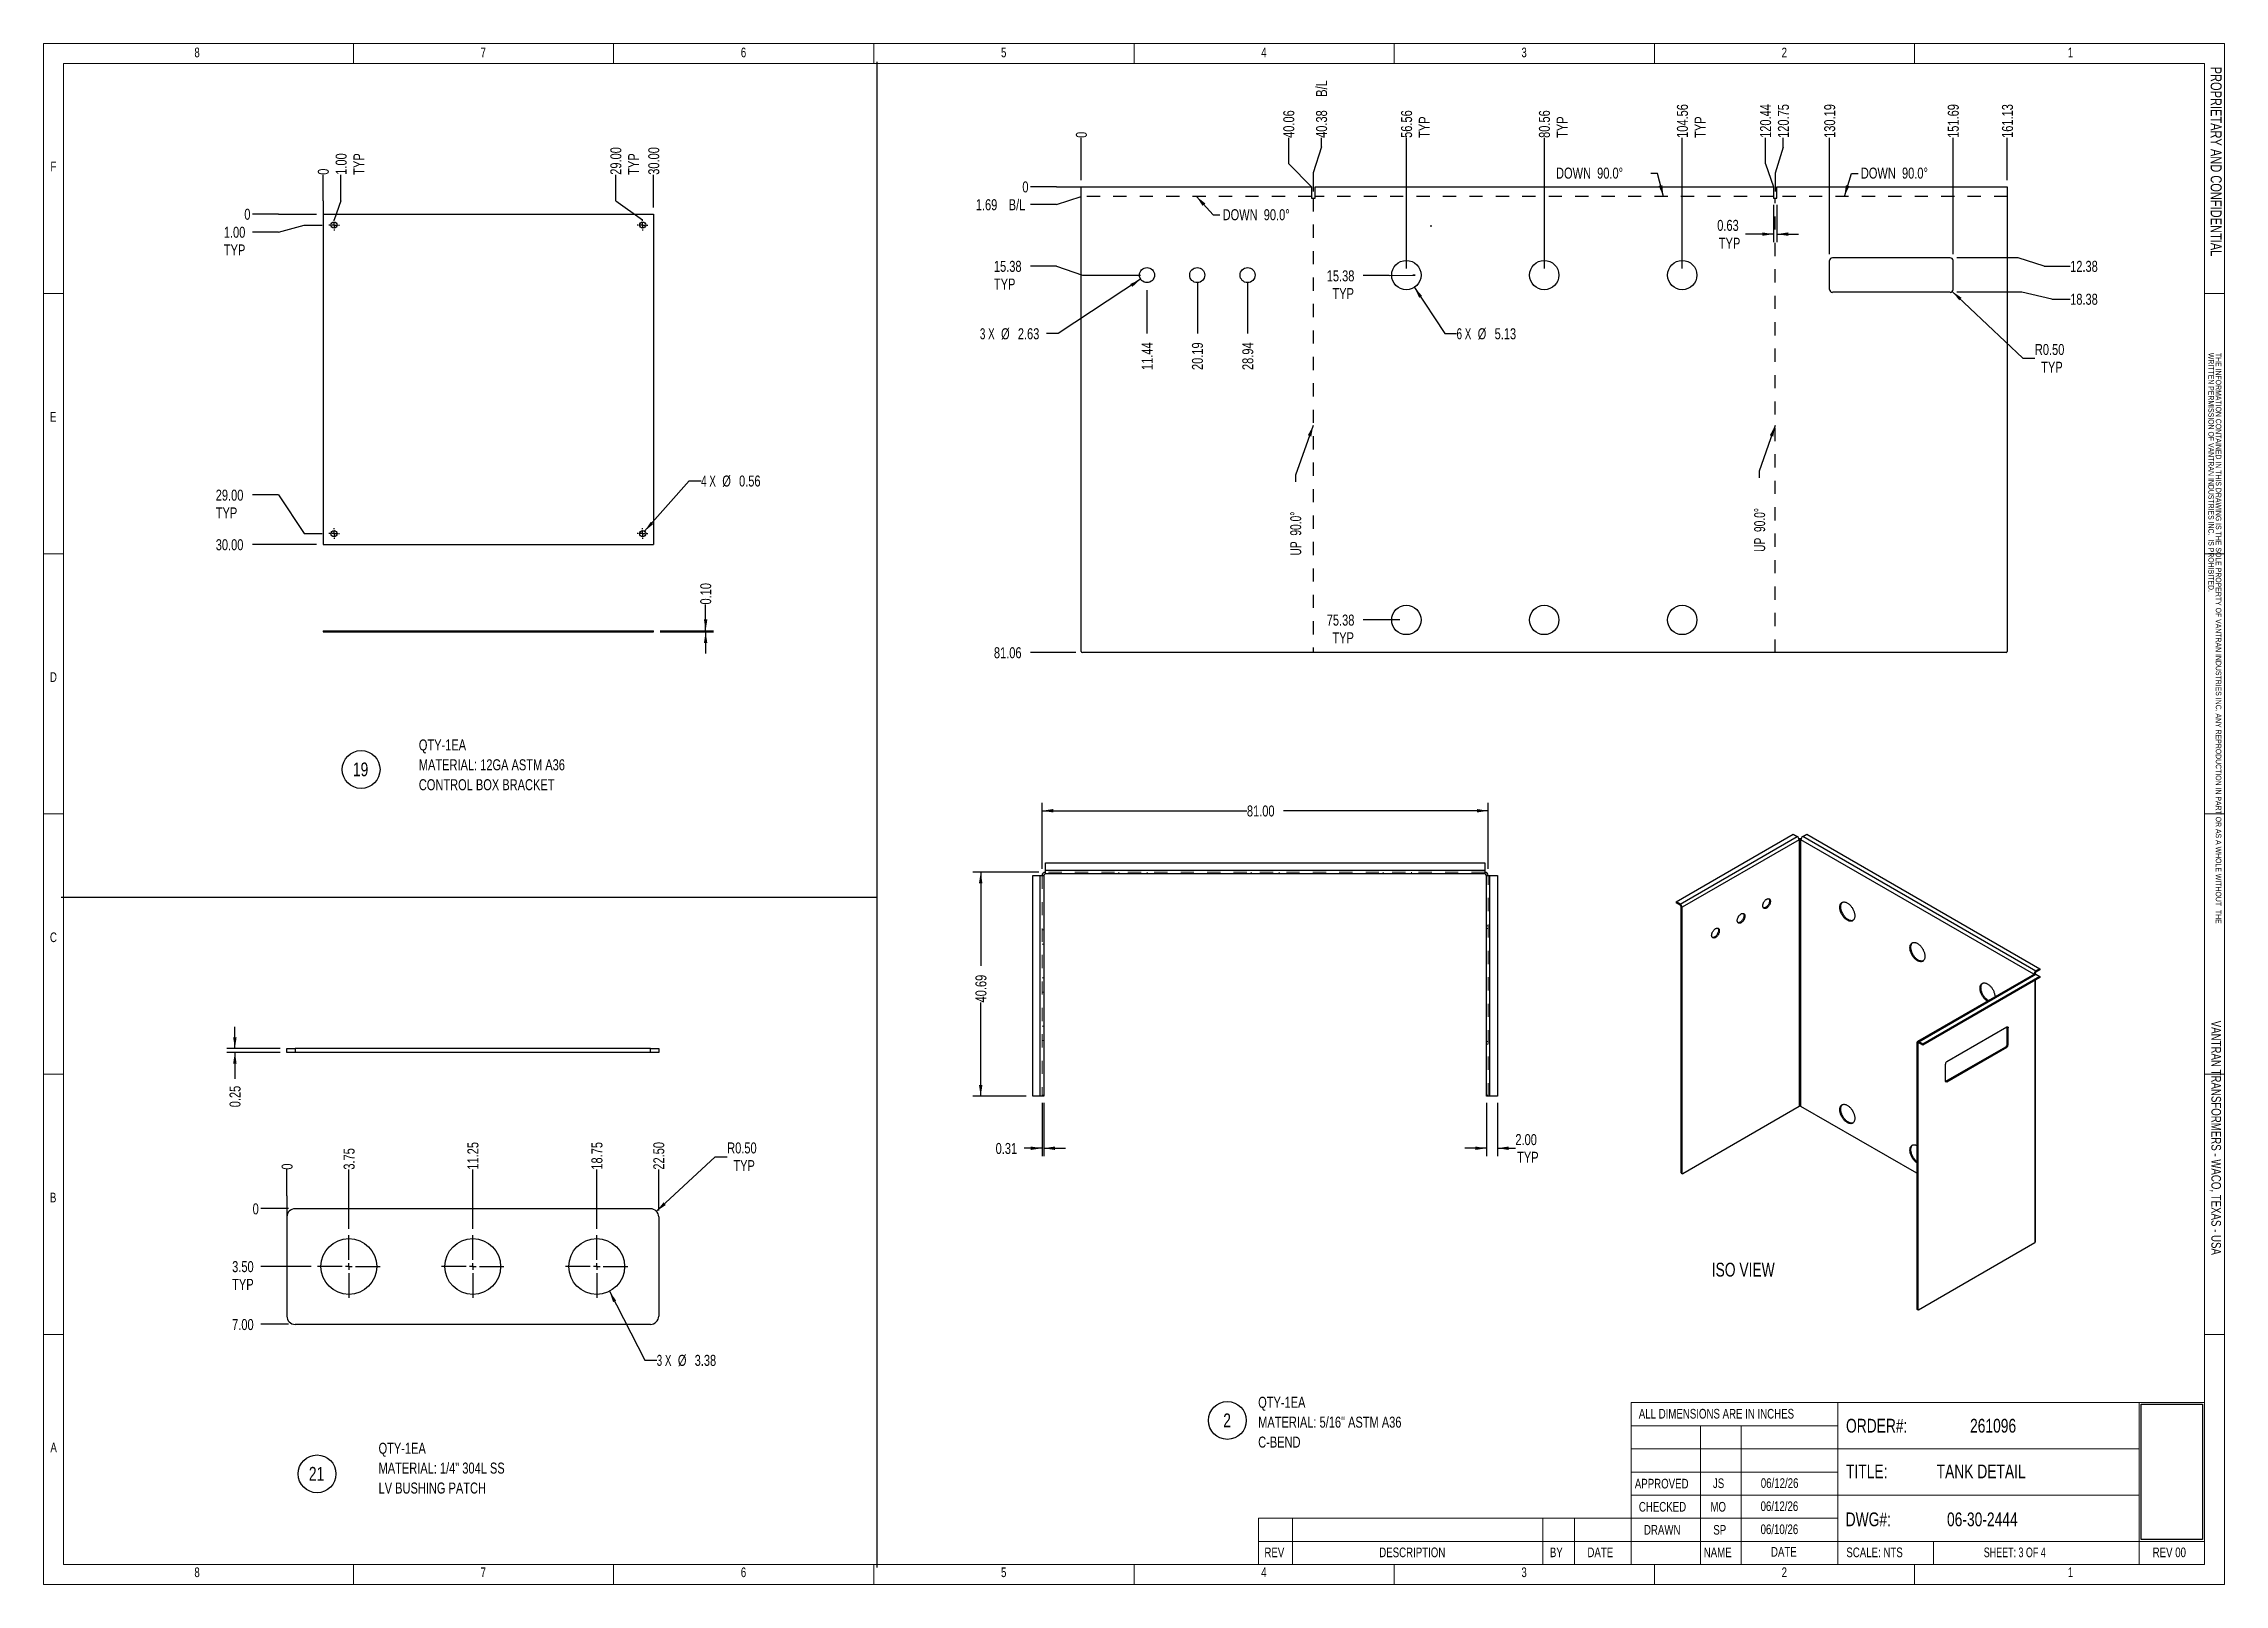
# Model space of a CAD drawing. Header units: inches. Extents: x 0 to 16.5, y 0 to 11.7.
import ezdxf

# ---------------------------------------------------------------- set-up
doc = ezdxf.new("R2010")
doc.units = ezdxf.units.IN
doc.header["$MEASUREMENT"] = 0
doc.linetypes.add('CENTERX2', pattern=[0.8, 0.5, -0.1, 0.1, -0.1])
doc.linetypes.add('HIDDEN', pattern=[0.075, 0.05, -0.025])
doc.layers.add('FORMAT', color=7, linetype='Continuous')
doc.styles.add('SLDTEXTSTYLE0', font='TXT', dxfattribs={"width": 0.75})
doc.styles.add('SLDTEXTSTYLE1', font='TXT', dxfattribs={"width": 0.692308})
doc.styles.add('SLDTEXTSTYLE2', font='TXT', dxfattribs={"width": 0.666667})
doc.styles.add('SLDTEXTSTYLE3', font='TXT', dxfattribs={"width": 0.694444})
doc.dimstyles.new('SLDDIMSTYLE0', dxfattribs={"dimtxt": 0.084961, "dimasz": 0.084961, "dimexe": 0, "dimexo": 0.0625, "dimgap": 0.02124, "dimtad": 0, "dimtih": 1, "dimtoh": 1, "dimdec": 0, "dimlfac": 23, "dimrnd": 1e-09, "dimdsep": 46, "dimtxsty": 'SLDTEXTSTYLE0', "dimblk1": 'NONE', "dimblk2": 'NONE', "dimsah": 1, "dimcen": 0.09, "dimadec": 0, "dimazin": 2, "dimtfac": 1, "dimtdec": 0, "dimtofl": 0, "dimtmove": 0, "dimatfit": 3, "dimldrblk": 'NONE', "dimfxl": 0, "dimfrac": 2, "dimtolj": 1, "dimtzin": 12, "dimarcsym": 0})
doc.dimstyles.new('SLDDIMSTYLE1', dxfattribs={"dimtxt": 0.084961, "dimasz": 0.084961, "dimexe": 0, "dimexo": 0.0625, "dimgap": 0.02124, "dimtad": 0, "dimtih": 1, "dimtoh": 1, "dimlfac": 23, "dimrnd": 1e-09, "dimzin": 12, "dimdsep": 46, "dimtxsty": 'SLDTEXTSTYLE0', "dimblk1": 'NONE', "dimblk2": 'NONE', "dimsah": 1, "dimcen": 0.09, "dimadec": 0, "dimazin": 3, "dimtfac": 1, "dimtofl": 0, "dimtmove": 0, "dimatfit": 3, "dimldrblk": 'NONE', "dimfxl": 0, "dimfrac": 2, "dimtolj": 1, "dimtzin": 12, "dimarcsym": 0})
doc.dimstyles.new('SLDDIMSTYLE10', dxfattribs={"dimtxt": 0.084961, "dimasz": 0.084961, "dimexe": 0, "dimexo": 0.0625, "dimgap": 0.02124, "dimtad": 0, "dimtih": 1, "dimtoh": 1, "dimlfac": 8, "dimrnd": 1e-09, "dimzin": 4, "dimdsep": 46, "dimtxsty": 'SLDTEXTSTYLE0', "dimblk1": 'NONE', "dimblk2": 'NONE', "dimsah": 1, "dimcen": 0.09, "dimadec": 0, "dimazin": 1, "dimtfac": 1, "dimtofl": 0, "dimtmove": 0, "dimatfit": 3, "dimldrblk": 'NONE', "dimfxl": 0, "dimfrac": 2, "dimtolj": 1, "dimtzin": 12, "dimarcsym": 0})
doc.dimstyles.new('SLDDIMSTYLE11', dxfattribs={"dimtxt": 0.084961, "dimasz": 0.084961, "dimexe": 0, "dimexo": 0.0625, "dimgap": 0.02124, "dimtad": 0, "dimtih": 1, "dimtoh": 1, "dimlfac": 8, "dimrnd": 1e-09, "dimzin": 12, "dimdsep": 46, "dimtxsty": 'SLDTEXTSTYLE0', "dimblk1": 'NONE', "dimblk2": 'NONE', "dimsah": 1, "dimcen": 0.09, "dimadec": 0, "dimazin": 3, "dimtfac": 1, "dimtofl": 0, "dimtmove": 0, "dimatfit": 3, "dimldrblk": 'NONE', "dimfxl": 0, "dimfrac": 2, "dimtolj": 1, "dimtzin": 12, "dimarcsym": 0})
doc.dimstyles.new('SLDDIMSTYLE12', dxfattribs={"dimtxt": 0.084961, "dimasz": 0.084961, "dimexe": 0, "dimexo": 0.0625, "dimgap": 0.02124, "dimtad": 0, "dimtih": 1, "dimtoh": 1, "dimlfac": 8, "dimrnd": 1e-09, "dimzin": 12, "dimdsep": 46, "dimtxsty": 'SLDTEXTSTYLE0', "dimsah": 1, "dimcen": 0, "dimadec": 0, "dimazin": 3, "dimtfac": 1, "dimtofl": 0, "dimtmove": 0, "dimatfit": 3, "dimfxl": 0, "dimfrac": 2, "dimtolj": 1, "dimtzin": 12, "dimarcsym": 0})
doc.dimstyles.new('SLDDIMSTYLE13', dxfattribs={"dimtxt": 0.084961, "dimasz": 0.084961, "dimexe": 0, "dimexo": 0.0625, "dimgap": 0.02124, "dimtad": 0, "dimtih": 1, "dimtoh": 1, "dimlfac": 8, "dimrnd": 1e-09, "dimzin": 0, "dimdsep": 46, "dimtxsty": 'SLDTEXTSTYLE0', "dimsah": 1, "dimcen": 0, "dimadec": 0, "dimazin": 0, "dimtfac": 1, "dimtofl": 0, "dimtmove": 0, "dimatfit": 3, "dimfxl": 0, "dimfrac": 2, "dimtolj": 1, "dimtzin": 12, "dimarcsym": 0})
doc.dimstyles.new('SLDDIMSTYLE14', dxfattribs={"dimtxt": 0.084961, "dimasz": 0.084961, "dimexe": 0, "dimexo": 0.0625, "dimgap": 0.02124, "dimtad": 0, "dimtih": 1, "dimtoh": 1, "dimdec": 0, "dimlfac": 12, "dimrnd": 1e-09, "dimdsep": 46, "dimtxsty": 'SLDTEXTSTYLE0', "dimblk1": 'NONE', "dimblk2": 'NONE', "dimsah": 1, "dimcen": 0.09, "dimadec": 0, "dimazin": 2, "dimtfac": 1, "dimtdec": 0, "dimtofl": 0, "dimtmove": 0, "dimatfit": 3, "dimldrblk": 'NONE', "dimfxl": 0, "dimfrac": 2, "dimtolj": 1, "dimtzin": 12, "dimarcsym": 0})
doc.dimstyles.new('SLDDIMSTYLE15', dxfattribs={"dimtxt": 0.084961, "dimasz": 0.084961, "dimexe": 0, "dimexo": 0.0625, "dimgap": 0.02124, "dimtad": 0, "dimtih": 1, "dimtoh": 1, "dimlfac": 12, "dimrnd": 1e-09, "dimzin": 4, "dimdsep": 46, "dimtxsty": 'SLDTEXTSTYLE0', "dimblk1": 'NONE', "dimblk2": 'NONE', "dimsah": 1, "dimcen": 0.09, "dimadec": 0, "dimazin": 1, "dimtfac": 1, "dimtofl": 0, "dimtmove": 0, "dimatfit": 3, "dimldrblk": 'NONE', "dimfxl": 0, "dimfrac": 2, "dimtolj": 1, "dimtzin": 12, "dimarcsym": 0})
doc.dimstyles.new('SLDDIMSTYLE16', dxfattribs={"dimtxt": 0.084961, "dimasz": 0.084961, "dimexe": 0, "dimexo": 0.0625, "dimgap": 0.02124, "dimtad": 0, "dimtih": 1, "dimtoh": 1, "dimlfac": 12, "dimrnd": 1e-09, "dimdsep": 46, "dimtxsty": 'SLDTEXTSTYLE0', "dimsah": 1, "dimcen": 0, "dimadec": 0, "dimazin": 2, "dimtfac": 1, "dimtofl": 0, "dimtmove": 0, "dimatfit": 3, "dimfxl": 0, "dimfrac": 2, "dimtolj": 1, "dimtzin": 12, "dimarcsym": 0})
doc.dimstyles.new('SLDDIMSTYLE17', dxfattribs={"dimtxt": 0.084961, "dimasz": 0.084961, "dimexe": 0, "dimexo": 0.0625, "dimgap": 0.02124, "dimtad": 0, "dimlfac": 12, "dimrnd": 1e-09, "dimzin": 0, "dimdsep": 46, "dimtxsty": 'SLDTEXTSTYLE0', "dimsah": 1, "dimcen": 0.09, "dimadec": 0, "dimazin": 0, "dimtfac": 1, "dimtmove": 0, "dimatfit": 0, "dimfxl": 0, "dimfrac": 2, "dimtolj": 1, "dimtzin": 12, "dimarcsym": 0})
doc.dimstyles.new('SLDDIMSTYLE18', dxfattribs={"dimtxt": 0.084961, "dimasz": 0.084961, "dimexe": 0, "dimexo": 0.0625, "dimgap": 0.02124, "dimtad": 0, "dimlfac": 24, "dimrnd": 1e-09, "dimzin": 4, "dimdsep": 46, "dimtxsty": 'SLDTEXTSTYLE0', "dimsah": 1, "dimcen": 0.09, "dimadec": 0, "dimazin": 1, "dimtfac": 1, "dimtofl": 0, "dimtmove": 0, "dimatfit": 3, "dimfxl": 0, "dimfrac": 2, "dimtolj": 1, "dimtzin": 12, "dimarcsym": 0})
doc.dimstyles.new('SLDDIMSTYLE19', dxfattribs={"dimtxt": 0.084961, "dimasz": 0.084961, "dimexe": 0, "dimexo": 0.0625, "dimgap": 0.02124, "dimtad": 0, "dimlfac": 24, "dimrnd": 1e-09, "dimzin": 12, "dimdsep": 46, "dimtxsty": 'SLDTEXTSTYLE0', "dimsah": 1, "dimcen": 0.09, "dimadec": 0, "dimazin": 3, "dimtfac": 1, "dimtofl": 0, "dimtmove": 0, "dimatfit": 3, "dimfxl": 0, "dimfrac": 2, "dimtolj": 1, "dimtzin": 12, "dimarcsym": 0})
doc.dimstyles.new('SLDDIMSTYLE2', dxfattribs={"dimtxt": 0.084961, "dimasz": 0.084961, "dimexe": 0, "dimexo": 0.0625, "dimgap": 0.02124, "dimtad": 0, "dimtih": 1, "dimtoh": 1, "dimlfac": 23, "dimrnd": 1e-09, "dimzin": 12, "dimdsep": 46, "dimtxsty": 'SLDTEXTSTYLE0', "dimblk1": 'NONE', "dimblk2": 'NONE', "dimsah": 1, "dimcen": 0.09, "dimadec": 0, "dimazin": 3, "dimtfac": 1, "dimtofl": 0, "dimtmove": 0, "dimatfit": 3, "dimldrblk": 'NONE', "dimfxl": 0, "dimfrac": 2, "dimtolj": 1, "dimtzin": 12, "dimarcsym": 0})
doc.dimstyles.new('SLDDIMSTYLE20', dxfattribs={"dimtxt": 0.084961, "dimasz": 0.084961, "dimexe": 0, "dimexo": 0.0625, "dimgap": 0.02124, "dimtad": 0, "dimlfac": 24, "dimrnd": 1e-09, "dimdsep": 46, "dimtxsty": 'SLDTEXTSTYLE0', "dimsah": 1, "dimcen": 0.09, "dimadec": 0, "dimazin": 2, "dimtfac": 1, "dimtmove": 0, "dimatfit": 0, "dimfxl": 0, "dimfrac": 2, "dimtolj": 1, "dimtzin": 12, "dimarcsym": 0})
doc.dimstyles.new('SLDDIMSTYLE21', dxfattribs={"dimtxt": 0.084961, "dimasz": 0.084961, "dimexe": 0, "dimexo": 0.0625, "dimgap": 0.02124, "dimtad": 0, "dimlfac": 24, "dimrnd": 1e-09, "dimzin": 4, "dimdsep": 46, "dimtxsty": 'SLDTEXTSTYLE0', "dimsah": 1, "dimcen": 0.09, "dimadec": 0, "dimazin": 1, "dimtfac": 1, "dimtmove": 0, "dimatfit": 0, "dimfxl": 0, "dimfrac": 2, "dimtolj": 1, "dimtzin": 12, "dimarcsym": 0})
doc.dimstyles.new('SLDDIMSTYLE3', dxfattribs={"dimtxt": 0.084961, "dimasz": 0.084961, "dimexe": 0, "dimexo": 0.0625, "dimgap": 0.02124, "dimtad": 0, "dimtih": 1, "dimtoh": 1, "dimlfac": 23, "dimrnd": 1e-09, "dimzin": 0, "dimdsep": 46, "dimtxsty": 'SLDTEXTSTYLE0', "dimsah": 1, "dimcen": 0, "dimadec": 0, "dimazin": 0, "dimtfac": 1, "dimtofl": 0, "dimtmove": 0, "dimatfit": 3, "dimfxl": 0, "dimfrac": 2, "dimtolj": 1, "dimtzin": 12, "dimarcsym": 0})
doc.dimstyles.new('SLDDIMSTYLE4', dxfattribs={"dimtxt": 0.084961, "dimasz": 0.084961, "dimexe": 0, "dimexo": 0.0625, "dimgap": 0.02124, "dimtad": 0, "dimlfac": 23, "dimrnd": 1e-09, "dimdsep": 46, "dimtxsty": 'SLDTEXTSTYLE0', "dimsah": 1, "dimcen": 0.09, "dimadec": 0, "dimazin": 2, "dimtfac": 1, "dimtmove": 0, "dimatfit": 0, "dimfxl": 0, "dimfrac": 2, "dimtolj": 1, "dimtzin": 12, "dimarcsym": 0})
doc.dimstyles.new('SLDDIMSTYLE5', dxfattribs={"dimtxt": 0.084961, "dimasz": 0.084961, "dimexe": 0, "dimexo": 0.0625, "dimgap": 0.02124, "dimtad": 0, "dimtih": 1, "dimtoh": 1, "dimlfac": 23, "dimrnd": 1e-09, "dimzin": 12, "dimdsep": 46, "dimtxsty": 'SLDTEXTSTYLE0', "dimsah": 1, "dimcen": 0, "dimadec": 0, "dimazin": 3, "dimtfac": 1, "dimtofl": 0, "dimtmove": 0, "dimatfit": 3, "dimfxl": 0, "dimfrac": 2, "dimtolj": 1, "dimtzin": 12, "dimarcsym": 0})
doc.dimstyles.new('SLDDIMSTYLE6', dxfattribs={"dimtxt": 0.18, "dimasz": 0.084961, "dimexe": 0, "dimexo": 0.0625, "dimgap": 0, "dimtad": 0, "dimtih": 1, "dimtoh": 1, "dimdec": 0, "dimrnd": 1e-09, "dimzin": 0, "dimdsep": 46, "dimtxsty": 'Standard', "dimsah": 1, "dimcen": 0.09, "dimadec": 0, "dimazin": 0, "dimtfac": 0.084961, "dimtdec": 0, "dimtofl": 0, "dimtmove": 0, "dimatfit": 3, "dimfxl": 0, "dimfrac": 2, "dimtolj": 1, "dimtzin": 0, "dimarcsym": 0})
doc.dimstyles.new('SLDDIMSTYLE7', dxfattribs={"dimtxt": 0.084961, "dimasz": 0.084961, "dimexe": 0, "dimexo": 0.0625, "dimgap": 0.02124, "dimtad": 0, "dimlfac": 8, "dimrnd": 1e-09, "dimdsep": 46, "dimtxsty": 'SLDTEXTSTYLE0', "dimsah": 1, "dimcen": 0.09, "dimadec": 0, "dimazin": 2, "dimtfac": 1, "dimtmove": 0, "dimatfit": 0, "dimfxl": 0, "dimfrac": 2, "dimtolj": 1, "dimtzin": 12, "dimarcsym": 0})
doc.dimstyles.new('SLDDIMSTYLE8', dxfattribs={"dimtxt": 0.084961, "dimasz": 0.084961, "dimexe": 0, "dimexo": 0.0625, "dimgap": 0.02124, "dimtad": 0, "dimtih": 1, "dimtoh": 1, "dimdec": 0, "dimlfac": 8, "dimrnd": 1e-09, "dimdsep": 46, "dimtxsty": 'SLDTEXTSTYLE0', "dimblk1": 'NONE', "dimblk2": 'NONE', "dimsah": 1, "dimcen": 0.09, "dimadec": 0, "dimazin": 2, "dimtfac": 1, "dimtdec": 0, "dimtofl": 0, "dimtmove": 0, "dimatfit": 3, "dimldrblk": 'NONE', "dimfxl": 0, "dimfrac": 2, "dimtolj": 1, "dimtzin": 12, "dimarcsym": 0})
doc.dimstyles.new('SLDDIMSTYLE9', dxfattribs={"dimtxt": 0.084961, "dimasz": 0.084961, "dimexe": 0, "dimexo": 0.0625, "dimgap": 0.02124, "dimtad": 0, "dimtih": 1, "dimtoh": 1, "dimlfac": 8, "dimrnd": 1e-09, "dimzin": 4, "dimdsep": 46, "dimtxsty": 'SLDTEXTSTYLE0', "dimblk1": 'NONE', "dimblk2": 'NONE', "dimsah": 1, "dimcen": 0.09, "dimadec": 0, "dimazin": 1, "dimtfac": 1, "dimtofl": 0, "dimtmove": 0, "dimatfit": 3, "dimldrblk": 'NONE', "dimfxl": 0, "dimfrac": 2, "dimtolj": 1, "dimtzin": 12, "dimarcsym": 0})
picture_1 = doc.add_image_def('image1.bmp', size_in_pixel=(535, 215))

msp = doc.modelspace()

# ---------------------------------------------------------------- texts
at = {"color": 7, "linetype": 'Continuous', "lineweight": 0}
for s, insert, char_height, attachment_point, style in [('8', (1.17963, 11.64401), 0.07292, 2, 'SLDTEXTSTYLE0'), ('7', (3.34499, 11.64401), 0.07292, 2, 'SLDTEXTSTYLE0'), ('6', (5.31349, 11.64401), 0.07292, 2, 'SLDTEXTSTYLE0'), ('5', (7.282, 11.64401), 0.07292, 2, 'SLDTEXTSTYLE0'), ('4', (9.2505, 11.64401), 0.07292, 2, 'SLDTEXTSTYLE0'), ('3', (11.219, 11.64401), 0.07292, 2, 'SLDTEXTSTYLE0'), ('2', (13.18751, 11.64401), 0.07292, 2, 'SLDTEXTSTYLE0'), ('1', (15.35286, 11.64401), 0.07292, 2, 'SLDTEXTSTYLE0'), ('F', (0.07043, 10.78209), 0.07292, 1, 'SLDTEXTSTYLE0'), ('DOWN  90.0°', (11.46045, 10.73626), 0.0833333, 1, 'SLDTEXTSTYLE0'), ('DOWN  90.0°', (13.76664, 10.73626), 0.0833333, 1, 'SLDTEXTSTYLE0'), ('DOWN  90.0°', (8.93825, 10.42153), 0.0833333, 1, 'SLDTEXTSTYLE0'), ('E', (0.06659, 8.88727), 0.07292, 1, 'SLDTEXTSTYLE0'), ('D', (0.06659, 6.91877), 0.07292, 1, 'SLDTEXTSTYLE0'), ('C', (0.06659, 4.95026), 0.07292, 1, 'SLDTEXTSTYLE0'), ('B', (0.06655, 2.98176), 0.07292, 1, 'SLDTEXTSTYLE0'), ('ORDER#:', (13.65418, 1.27106), 0.104167, 1, 'SLDTEXTSTYLE0'), ('261096', (14.59262, 1.27106), 0.104167, 1, 'SLDTEXTSTYLE0'), ('A', (0.07011, 1.09162), 0.07292, 1, 'SLDTEXTSTYLE0'), ('TITLE:', (13.65418, 0.9253), 0.104167, 1, 'SLDTEXTSTYLE0'), ('TANK DETAIL', (14.33991, 0.9253), 0.1041667, 1, 'SLDTEXTSTYLE0'), ('CHECKED', (12.08715, 0.64228), 0.072917, 1, 'SLDTEXTSTYLE0'), ('MO', (12.62852, 0.64228), 0.072917, 1, 'SLDTEXTSTYLE0'), ('06/12/26', (13.00805, 0.64651), 0.072917, 1, 'SLDTEXTSTYLE0'), ('DWG#:', (13.65164, 0.5628), 0.104167, 1, 'SLDTEXTSTYLE0'), ('06-30-2444', (14.41833, 0.5628), 0.104167, 1, 'SLDTEXTSTYLE0'), ('DRAWN', (12.12577, 0.46792), 0.072917, 1, 'SLDTEXTSTYLE0'), ('SP', (12.65038, 0.46792), 0.072917, 1, 'SLDTEXTSTYLE0'), ('06/10/26', (13.00805, 0.47215), 0.072917, 1, 'SLDTEXTSTYLE0'), ('REV', (9.2544, 0.29734), 0.072917, 1, 'SLDTEXTSTYLE0'), ('DESCRIPTION', (10.12299, 0.29734), 0.0729167, 1, 'SLDTEXTSTYLE0'), ('BY', (11.41394, 0.29734), 0.072917, 1, 'SLDTEXTSTYLE0'), ('DATE', (11.69787, 0.29734), 0.072917, 1, 'SLDTEXTSTYLE0'), ('NAME', (12.57787, 0.29734), 0.072917, 1, 'SLDTEXTSTYLE0'), ('DATE', (13.08664, 0.30157), 0.072917, 1, 'SLDTEXTSTYLE0'), ('SCALE: NTS', (13.65682, 0.29734), 0.072917, 1, 'SLDTEXTSTYLE0'), ('SHEET: 3 OF 4', (14.69639, 0.29734), 0.0729167, 1, 'SLDTEXTSTYLE1'), ('REV 00', (15.97401, 0.29734), 0.072917, 1, 'SLDTEXTSTYLE0'), ('8', (1.17963, 0.14676), 0.07292, 2, 'SLDTEXTSTYLE0'), ('7', (3.34499, 0.14676), 0.07292, 2, 'SLDTEXTSTYLE0'), ('6', (5.31349, 0.14676), 0.07292, 2, 'SLDTEXTSTYLE0'), ('5', (7.282, 0.14676), 0.07292, 2, 'SLDTEXTSTYLE0'), ('4', (9.2505, 0.14676), 0.07292, 2, 'SLDTEXTSTYLE0'), ('3', (11.219, 0.14676), 0.07292, 2, 'SLDTEXTSTYLE0'), ('2', (13.18751, 0.14676), 0.07292, 2, 'SLDTEXTSTYLE0'), ('1', (15.35286, 0.14676), 0.07292, 2, 'SLDTEXTSTYLE0')]:
    msp.add_mtext(s, dxfattribs=dict(at, insert=insert, char_height=char_height, attachment_point=attachment_point, style=style))
for s, insert, char_height, attachment_point, rotation, style in [('PROPRIETARY AND CONFIDENTIAL', (16.49631, 11.4998), 0.0833333, 1, 270, 'SLDTEXTSTYLE0'), ('UP  90.0°', (9.44941, 7.80147), 0.083333, 1, 90, 'SLDTEXTSTYLE3'), ('UP  90.0°', (12.95911, 7.82887), 0.083333, 1, 90, 'SLDTEXTSTYLE3'), ('VANTRAN TRANSFORMERS - WACO, TEXAS - USA', (16.49134, 3.39692), 0.0729167, 2, 270, 'SLDTEXTSTYLE0')]:
    msp.add_mtext(s, dxfattribs=dict(at, insert=insert, char_height=char_height, attachment_point=attachment_point, rotation=rotation, style=style))
at = {"layer": 'FORMAT', "attachment_point": 1, "style": 'SLDTEXTSTYLE0'}
for s, insert, char_height in [('ISO VIEW', (12.63857, 2.45167), 0.104167), ('ALL DIMENSIONS ARE IN INCHES', (12.08668, 1.34622), 0.0729167), ('06/12/26', (13.00966, 0.82151), 0.072917), ('APPROVED', (12.05662, 0.81728), 0.072917), ('JS', (12.64736, 0.82019), 0.072917)]:
    msp.add_mtext(s, dxfattribs=dict(at, insert=insert, char_height=char_height))

# ---------------------------------------------------------------- blocks, each defined once
blk = doc.blocks.new('SW_NOTE_0')
at = {"layer": 'FORMAT', "color": 0, "attachment_point": 1, "style": 'SLDTEXTSTYLE0'}
for s, insert, char_height in [('QTY-1EA', (0, 0.107), 0.0833), ('MATERIAL: 12GA ASTM A36', (0, -0.043), 0.08333), ('CONTROL BOX BRACKET', (0, -0.194), 0.08333)]:
    blk.add_mtext(s, dxfattribs=dict(at, insert=insert, char_height=char_height))
blk = doc.blocks.new('SW_NOTE_0_1')
at = {"layer": 'FORMAT', "color": 0}
blk.add_circle((0.038, 0.081), 0.143, dxfattribs=at)
at = {"layer": 'FORMAT', "color": 0, "insert": (0.036, 0.134), "char_height": 0.104, "attachment_point": 2, "style": 'SLDTEXTSTYLE0'}
blk.add_mtext('2', dxfattribs=at)
blk = doc.blocks.new('SW_NOTE_0_2')
at = {"layer": 'FORMAT', "color": 0, "attachment_point": 1, "style": 'SLDTEXTSTYLE0'}
for s, insert, char_height in [('QTY-1EA', (0, 0.107), 0.0833), ('MATERIAL: 5/16" ASTM A36', (0, -0.043), 0.08333), ('C-BEND', (0, -0.194), 0.0833)]:
    blk.add_mtext(s, dxfattribs=dict(at, insert=insert, char_height=char_height))
blk = doc.blocks.new('SW_NOTE_0_3')
at = {"layer": 'FORMAT', "color": 0, "attachment_point": 1, "style": 'SLDTEXTSTYLE0'}
for s, insert, char_height in [('QTY-1EA', (0, 0.107), 0.0833), ('MATERIAL: 1/4" 304L SS', (0, -0.043), 0.08333), ('LV BUSHING PATCH', (0, -0.194), 0.08333)]:
    blk.add_mtext(s, dxfattribs=dict(at, insert=insert, char_height=char_height))
blk = doc.blocks.new('SW_NOTE_0_4')
at = {"color": 0, "linetype": 'Continuous', "lineweight": 0, "attachment_point": 1, "rotation": 270, "style": 'SLDTEXTSTYLE0'}
for s, insert, char_height in [('WRITTEN PERMISSION OF VANTRAN INDUSTRIES INC.  IS PROHIBITED.', (-0.002, 0), 0.04167), ('THE INFORMATION CONTAINED IN THIS DRAWING IS THE SOLE PROPERTY OF VANTRAN INDUSTRIES INC. ANY REPRODUCTION IN PART OR AS A WHOLE WITHOUT  THE', (0.054, 0), 0.041667)]:
    blk.add_mtext(s, dxfattribs=dict(at, insert=insert, char_height=char_height))
blk = doc.blocks.new('Drawing View59')
at = {"color": 7, "linetype": 'Continuous', "lineweight": 25}
for p, q in [((-1.315, -2.848), (-1.315, 0.668)), ((-1.315, 0.668), (0.427, 0.668)), ((0.427, 0.668), (0.427, 0.582)), ((0.454, 0.582), (0.454, 0.668)), ((0.454, 0.668), (3.921, 0.668)), ((3.921, 0.668), (3.921, 0.582)), ((3.948, 0.582), (3.948, 0.668)), ((3.948, 0.668), (5.69, 0.668)), ((5.69, 0.668), (5.69, -2.848)), ((0.427, 0.582), (0.454, 0.582)), ((3.921, 0.582), (3.948, 0.582)), ((4.345, -0.109), (4.345, 0.109)), ((5.258, 0.13), (4.367, 0.13)), ((5.28, -0.109), (5.28, 0.109)), ((5.258, -0.13), (4.367, -0.13)), ((5.682, -2.856), (-1.307, -2.856))]:
    blk.add_line(p, q, dxfattribs=at)
for centre, radius in [((-0.818, 0), 0.0571), ((-0.438, 0), 0.0571), ((-0.057, 0), 0.0571), ((1.144, 0), 0.111), ((2.187, 0), 0.111), ((3.231, 0), 0.111), ((1.144, -2.609), 0.111), ((2.187, -2.609), 0.111), ((3.231, -2.609), 0.111)]:
    blk.add_circle(centre, radius, dxfattribs=at)
for centre, radius, start, end in [((4.367, 0.109), 0.0217, 90, 180), ((5.258, 0.109), 0.0217, 0, 90), ((4.367, -0.109), 0.0217, 180, 270), ((5.258, -0.109), 0.0217, 270, 0), ((-1.307, -2.848), 0.00815, 180, 270), ((5.682, -2.848), 0.00815, 270, 0)]:
    blk.add_arc(centre, radius, start, end, dxfattribs=at)
blk = doc.blocks.new('_D')
at = {"layer": 'FORMAT'}
blk.add_line((7.869, 10.642), (7.869, 10.961), dxfattribs=at)
at = {"layer": 'FORMAT', "insert": (7.828, 10.961), "char_height": 0.0833, "attachment_point": 1, "rotation": 90, "style": 'SLDTEXTSTYLE0'}
blk.add_mtext('0', dxfattribs=at)
blk = doc.blocks.new('_None')
blk = doc.blocks.new('_D_1')
at = {"layer": 'FORMAT'}
blk.add_line((8.366, 9.808), (8.366, 9.481), dxfattribs=at)
at = {"layer": 'FORMAT', "insert": (8.326, 9.205), "char_height": 0.0833, "attachment_point": 1, "rotation": 90, "style": 'SLDTEXTSTYLE0'}
blk.add_mtext('11.44', dxfattribs=at)
blk = doc.blocks.new('_D_2')
at = {"layer": 'FORMAT'}
blk.add_line((8.747, 9.873), (8.747, 9.481), dxfattribs=at)
at = {"layer": 'FORMAT', "insert": (8.706, 9.205), "char_height": 0.0833, "attachment_point": 1, "rotation": 90, "style": 'SLDTEXTSTYLE0'}
blk.add_mtext('20.19', dxfattribs=at)
blk = doc.blocks.new('_D_3')
at = {"layer": 'FORMAT'}
blk.add_line((9.127, 9.873), (9.127, 9.481), dxfattribs=at)
at = {"layer": 'FORMAT', "insert": (9.087, 9.205), "char_height": 0.0833, "attachment_point": 1, "rotation": 90, "style": 'SLDTEXTSTYLE0'}
blk.add_mtext('28.94', dxfattribs=at)
blk = doc.blocks.new('_D_4')
at = {"layer": 'FORMAT'}
for q in [(9.438, 10.961), (9.611, 10.592)]:
    blk.add_line((9.438, 10.765), q, dxfattribs=at)
at = {"layer": 'FORMAT', "insert": (9.397, 10.961), "char_height": 0.0833, "attachment_point": 1, "rotation": 90, "style": 'SLDTEXTSTYLE0'}
blk.add_mtext('40.06', dxfattribs=at)
blk = doc.blocks.new('_D_5')
at = {"layer": 'FORMAT'}
for p, q in [((9.685, 10.894), (9.624, 10.697)), ((9.685, 10.894), (9.685, 10.961)), ((9.624, 10.697), (9.624, 10.555))]:
    blk.add_line(p, q, dxfattribs=at)
at = {"layer": 'FORMAT', "char_height": 0.0833, "attachment_point": 1, "rotation": 90, "style": 'SLDTEXTSTYLE0'}
for s, insert in [('B/L', (9.645, 11.272)), ('40.38', (9.645, 10.961))]:
    blk.add_mtext(s, dxfattribs=dict(at, insert=insert))
blk = doc.blocks.new('_D_6')
at = {"layer": 'FORMAT'}
blk.add_line((10.328, 9.973), (10.328, 10.961), dxfattribs=at)
at = {"layer": 'FORMAT', "char_height": 0.0833, "attachment_point": 1, "rotation": 90, "style": 'SLDTEXTSTYLE0'}
for s, insert in [('56.56', (10.288, 10.961)), ('TYP', (10.422, 10.961))]:
    blk.add_mtext(s, dxfattribs=dict(at, insert=insert))
blk = doc.blocks.new('_D_7')
at = {"layer": 'FORMAT'}
blk.add_line((11.372, 9.973), (11.372, 10.961), dxfattribs=at)
at = {"layer": 'FORMAT', "char_height": 0.0833, "attachment_point": 1, "rotation": 90, "style": 'SLDTEXTSTYLE0'}
for s, insert in [('80.56', (11.331, 10.961)), ('TYP', (11.465, 10.961))]:
    blk.add_mtext(s, dxfattribs=dict(at, insert=insert))
blk = doc.blocks.new('_D_8')
at = {"layer": 'FORMAT'}
blk.add_line((12.415, 9.973), (12.415, 10.961), dxfattribs=at)
at = {"layer": 'FORMAT', "char_height": 0.0833, "attachment_point": 1, "rotation": 90, "style": 'SLDTEXTSTYLE0'}
for s, insert in [('104.56', (12.375, 10.961)), ('TYP', (12.509, 10.961))]:
    blk.add_mtext(s, dxfattribs=dict(at, insert=insert))
blk = doc.blocks.new('_D_9')
at = {"layer": 'FORMAT'}
for q in [(13.044, 10.961), (13.105, 10.592)]:
    blk.add_line((13.044, 10.765), q, dxfattribs=at)
at = {"layer": 'FORMAT', "insert": (13.004, 10.961), "char_height": 0.0833, "attachment_point": 1, "rotation": 90, "style": 'SLDTEXTSTYLE0'}
blk.add_mtext('120.44', dxfattribs=at)
blk = doc.blocks.new('_D_10')
at = {"layer": 'FORMAT'}
for p, q in [((13.18, 10.892), (13.119, 10.695)), ((13.18, 10.892), (13.18, 10.961)), ((13.119, 10.695), (13.119, 10.555))]:
    blk.add_line(p, q, dxfattribs=at)
at = {"layer": 'FORMAT', "insert": (13.139, 10.961), "char_height": 0.0833, "attachment_point": 1, "rotation": 90, "style": 'SLDTEXTSTYLE0'}
blk.add_mtext('120.75', dxfattribs=at)
blk = doc.blocks.new('_D_11')
at = {"layer": 'FORMAT'}
blk.add_line((13.529, 10.082), (13.529, 10.961), dxfattribs=at)
at = {"layer": 'FORMAT', "insert": (13.489, 10.961), "char_height": 0.0833, "attachment_point": 1, "rotation": 90, "style": 'SLDTEXTSTYLE0'}
blk.add_mtext('130.19', dxfattribs=at)
blk = doc.blocks.new('_D_12')
at = {"layer": 'FORMAT'}
blk.add_line((14.464, 10.082), (14.464, 10.961), dxfattribs=at)
at = {"layer": 'FORMAT', "insert": (14.424, 10.961), "char_height": 0.0833, "attachment_point": 1, "rotation": 90, "style": 'SLDTEXTSTYLE0'}
blk.add_mtext('151.69', dxfattribs=at)
blk = doc.blocks.new('_D_13')
at = {"layer": 'FORMAT'}
blk.add_line((14.874, 10.642), (14.874, 10.961), dxfattribs=at)
at = {"layer": 'FORMAT', "insert": (14.834, 10.961), "char_height": 0.0833, "attachment_point": 1, "rotation": 90, "style": 'SLDTEXTSTYLE0'}
blk.add_mtext('161.13', dxfattribs=at)
blk = doc.blocks.new('_D_14')
at = {"layer": 'FORMAT'}
for q in [(7.484, 10.592), (7.869, 10.592)]:
    blk.add_line((7.681, 10.592), q, dxfattribs=at)
at = {"layer": 'FORMAT', "insert": (7.423, 10.632), "char_height": 0.0833, "attachment_point": 1, "style": 'SLDTEXTSTYLE0'}
blk.add_mtext('0', dxfattribs=at)
blk = doc.blocks.new('_D_15')
at = {"layer": 'FORMAT'}
for q in [(7.484, 10.456), (7.869, 10.518)]:
    blk.add_line((7.681, 10.456), q, dxfattribs=at)
at = {"layer": 'FORMAT', "char_height": 0.0833, "attachment_point": 1, "style": 'SLDTEXTSTYLE0'}
for s, insert in [('1.69', (7.071, 10.497)), ('B/L', (7.32, 10.497))]:
    blk.add_mtext(s, dxfattribs=dict(at, insert=insert))
blk = doc.blocks.new('_D_16')
at = {"layer": 'FORMAT'}
for p, q in [((14.956, 10.054), (14.492, 10.054)), ((15.153, 9.991), (14.956, 10.054)), ((15.153, 9.991), (15.35, 9.991))]:
    blk.add_line(p, q, dxfattribs=at)
at = {"layer": 'FORMAT', "insert": (15.35, 10.031), "char_height": 0.0833, "attachment_point": 1, "style": 'SLDTEXTSTYLE0'}
blk.add_mtext('12.38', dxfattribs=at)
blk = doc.blocks.new('_D_17')
at = {"layer": 'FORMAT'}
for p, q in [((7.681, 9.991), (7.484, 9.991)), ((7.681, 9.991), (7.878, 9.923)), ((7.878, 9.923), (8.316, 9.923))]:
    blk.add_line(p, q, dxfattribs=at)
at = {"layer": 'FORMAT', "char_height": 0.0833, "attachment_point": 1, "style": 'SLDTEXTSTYLE0'}
for s, insert in [('15.38', (7.208, 10.031)), ('TYP', (7.208, 9.897))]:
    blk.add_mtext(s, dxfattribs=dict(at, insert=insert))
blk = doc.blocks.new('_D_18')
at = {"layer": 'FORMAT'}
for p, q in [((10.199, 9.919), (10.002, 9.919)), ((10.199, 9.919), (10.396, 9.923)), ((10.396, 9.923), (10.378, 9.923))]:
    blk.add_line(p, q, dxfattribs=at)
at = {"layer": 'FORMAT', "char_height": 0.0833, "attachment_point": 1, "style": 'SLDTEXTSTYLE0'}
for s, insert in [('15.38', (9.726, 9.959)), ('TYP', (9.769, 9.825))]:
    blk.add_mtext(s, dxfattribs=dict(at, insert=insert))
blk = doc.blocks.new('_D_19')
at = {"layer": 'FORMAT'}
for p, q in [((14.984, 9.793), (14.492, 9.793)), ((15.211, 9.741), (14.984, 9.793)), ((15.211, 9.741), (15.35, 9.741))]:
    blk.add_line(p, q, dxfattribs=at)
at = {"layer": 'FORMAT', "insert": (15.35, 9.782), "char_height": 0.0833, "attachment_point": 1, "style": 'SLDTEXTSTYLE0'}
blk.add_mtext('18.38', dxfattribs=at)
blk = doc.blocks.new('_D_20')
at = {"layer": 'FORMAT'}
blk.add_line((10.278, 7.315), (10.002, 7.315), dxfattribs=at)
at = {"layer": 'FORMAT', "char_height": 0.0833, "attachment_point": 1, "style": 'SLDTEXTSTYLE0'}
for s, insert in [('75.38', (9.726, 7.355)), ('TYP', (9.769, 7.221))]:
    blk.add_mtext(s, dxfattribs=dict(at, insert=insert))
blk = doc.blocks.new('_D_21')
at = {"layer": 'FORMAT'}
blk.add_line((7.827, 7.067), (7.484, 7.067), dxfattribs=at)
at = {"layer": 'FORMAT', "insert": (7.208, 7.108), "char_height": 0.0833, "attachment_point": 1, "style": 'SLDTEXTSTYLE0'}
blk.add_mtext('81.06', dxfattribs=at)
blk = doc.blocks.new('_D_22')
at = {"layer": 'FORMAT'}
for p, q in [((14.458, 9.8), (14.993, 9.295)), ((14.993, 9.295), (15.083, 9.295))]:
    blk.add_line(p, q, dxfattribs=at)
blk.add_solid([(14.458, 9.8), (14.511, 9.732), (14.529, 9.751)], dxfattribs=at)
at = {"layer": 'FORMAT', "char_height": 0.0833, "attachment_point": 1, "style": 'SLDTEXTSTYLE0'}
for s, insert in [('R0.50', (15.083, 9.402)), ('TYP', (15.131, 9.268))]:
    blk.add_mtext(s, dxfattribs=dict(at, insert=insert))
blk = doc.blocks.new('_D_23')
at = {"layer": 'FORMAT'}
for p, q in [((13.105, 10.455), (13.105, 10.173)), ((13.132, 10.455), (13.132, 10.173)), ((13.105, 10.233), (12.895, 10.233)), ((13.132, 10.233), (13.296, 10.233))]:
    blk.add_line(p, q, dxfattribs=at)
for points in [[(13.105, 10.233), (13.02, 10.246), (13.02, 10.22)], [(13.132, 10.233), (13.217, 10.22), (13.217, 10.246)]]:
    blk.add_solid(points, dxfattribs=at)
at = {"layer": 'FORMAT', "char_height": 0.0833, "attachment_point": 1, "style": 'SLDTEXTSTYLE0'}
for s, insert in [('0.63', (12.68, 10.341)), ('TYP', (12.692, 10.206))]:
    blk.add_mtext(s, dxfattribs=dict(at, insert=insert))
blk = doc.blocks.new('_D_24')
at = {"layer": 'FORMAT'}
for p, q in [((10.389, 9.83), (10.618, 9.481)), ((10.618, 9.481), (10.708, 9.481))]:
    blk.add_line(p, q, dxfattribs=at)
blk.add_solid([(10.389, 9.83), (10.425, 9.752), (10.447, 9.766)], dxfattribs=at)
at = {"layer": 'FORMAT', "char_height": 0.0833, "attachment_point": 1}
for s, insert, style in [('6 X', (10.708, 9.521), 'SLDTEXTSTYLE2'), ('%%c', (10.868, 9.521), 'SLDTEXTSTYLE0'), ('5.13', (10.996, 9.521), 'SLDTEXTSTYLE0')]:
    blk.add_mtext(s, dxfattribs=dict(at, insert=insert, style=style))
blk = doc.blocks.new('_D_25')
at = {"layer": 'FORMAT'}
for p, q in [((8.318, 9.892), (7.695, 9.481)), ((7.695, 9.481), (7.605, 9.481))]:
    blk.add_line(p, q, dxfattribs=at)
blk.add_solid([(8.318, 9.892), (8.24, 9.856), (8.255, 9.834)], dxfattribs=at)
at = {"layer": 'FORMAT', "char_height": 0.0833, "attachment_point": 1}
for s, insert, style in [('3 X', (7.102, 9.521), 'SLDTEXTSTYLE2'), ('%%c', (7.262, 9.521), 'SLDTEXTSTYLE0'), ('2.63', (7.389, 9.521), 'SLDTEXTSTYLE0')]:
    blk.add_mtext(s, dxfattribs=dict(at, insert=insert, style=style))
blk = doc.blocks.new('Drawing View61')
at = {"color": 7, "linetype": 'Continuous', "lineweight": 25}
for p, q in [((-2.71, 0.547), (-1.824, 1.058)), ((-2.679, 0.529), (-1.794, 1.04)), ((-1.78, 1.016), (-2.665, 0.505)), ((-1.824, 1.058), (-1.794, 1.04)), ((-1.78, 1.016), (-1.78, -1.001)), ((-0.004, -0.001), (-1.766, 1.016)), ((-1.766, -1.001), (-1.766, 1.016)), ((-1.752, 1.04), (-1.722, 1.058)), ((0.01, 0.023), (-1.752, 1.04)), ((-1.722, 1.058), (0.04, 0.04)), ((-2.71, 0.547), (-2.71, 0.539)), ((-2.679, 0.529), (-2.71, 0.547)), ((-2.679, 0.521), (-2.71, 0.539)), ((-2.679, 0.521), (-2.679, 0.529)), ((-2.672, 0.509), (-2.665, 0.505)), ((-2.672, -1.503), (-2.672, 0.509)), ((-2.665, -1.507), (-2.665, 0.505)), ((0, 0), (-0.885, -0.511)), ((0.003, 0.003), (-0.004, -0.001)), ((0.04, 0.04), (0.01, 0.023)), ((0.04, 0.033), (0.01, 0.015)), ((0.01, 0.015), (0.01, 0.023)), ((0.04, 0.04), (0.04, 0.033)), ((-0.875, -0.512), (0.01, -0.001)), ((0.04, -0.019), (-0.845, -0.53)), ((0.04, -0.026), (-0.845, -0.538)), ((-0.004, -0.001), (-0.003, -0.002)), ((-0.004, -0.001), (-0.004, -0.002)), ((0.003, -0.048), (0.003, -2.03)), ((0.009, -2.022), (0.009, -0.045)), ((0.01, -0.001), (0.04, -0.019)), ((0.04, -0.019), (0.04, -0.026)), ((-0.663, -0.662), (-0.21, -0.4)), ((-0.206, -0.403), (-0.199, -0.407)), ((-0.206, -0.53), (-0.206, -0.403)), ((-0.199, -0.534), (-0.199, -0.407)), ((-0.882, -0.524), (-0.889, -0.52)), ((-0.889, -0.52), (-0.889, -2.533)), ((-0.882, -0.524), (-0.875, -0.52)), ((-0.882, -0.524), (-0.882, -2.537)), ((-0.875, -0.52), (-0.875, -0.512)), ((-0.845, -0.53), (-0.875, -0.512)), ((-0.845, -0.538), (-0.875, -0.52)), ((-0.845, -0.53), (-0.845, -0.538)), ((-0.67, -0.811), (-0.217, -0.55)), ((-0.663, -0.815), (-0.21, -0.554)), ((-0.217, -0.55), (-0.21, -0.554)), ((-0.206, -0.53), (-0.199, -0.534)), ((-0.674, -0.809), (-0.674, -0.681)), ((-0.67, -0.811), (-0.663, -0.815)), ((-1.78, -1.001), (-2.661, -1.51)), ((-0.889, -1.507), (-1.766, -1.001)), ((-2.672, -1.503), (-2.665, -1.507)), ((-2.671, -1.506), (-2.664, -1.51)), ((-0.878, -2.539), (0.003, -2.03)), ((-0.889, -2.533), (-0.882, -2.537)), ((-0.888, -2.535), (-0.881, -2.539))]:
    blk.add_line(p, q, dxfattribs=at)
at = {"color": 7, "linetype": 'Continuous', "lineweight": 25, "flags": 128}
for points in [[(-1.997, 0.55), (-1.997, 0.546), (-1.998, 0.543), (-1.998, 0.539), (-1.999, 0.535), (-2.001, 0.531), (-2.002, 0.527), (-2.004, 0.524), (-2.006, 0.52), (-2.009, 0.516), (-2.011, 0.513), (-2.014, 0.51), (-2.016, 0.507), (-2.019, 0.504), (-2.022, 0.502), (-2.025, 0.5), (-2.028, 0.498), (-2.031, 0.497), (-2.034, 0.496), (-2.037, 0.496), (-2.04, 0.496), (-2.042, 0.496), (-2.045, 0.497), (-2.047, 0.498), (-2.049, 0.499), (-2.05, 0.501), (-2.052, 0.503), (-2.053, 0.506), (-2.054, 0.508), (-2.055, 0.511), (-2.055, 0.515), (-2.055, 0.518), (-2.055, 0.522), (-2.054, 0.525), (-2.053, 0.529), (-2.052, 0.533), (-2.05, 0.537), (-2.049, 0.541), (-2.047, 0.545), (-2.045, 0.548), (-2.042, 0.552), (-2.04, 0.555), (-2.037, 0.558), (-2.034, 0.561), (-2.031, 0.563), (-2.028, 0.565), (-2.025, 0.567), (-2.022, 0.569), (-2.019, 0.57), (-2.016, 0.57), (-2.014, 0.571), (-2.011, 0.57), (-2.009, 0.57), (-2.006, 0.569), (-2.004, 0.568), (-2.002, 0.566), (-2.001, 0.564), (-1.999, 0.562), (-1.998, 0.559), (-1.998, 0.556), (-1.997, 0.553), (-1.997, 0.55)], [(-2.009, 0.57), (-2.008, 0.569), (-2.007, 0.567), (-2.006, 0.565), (-2.005, 0.562), (-2.004, 0.559), (-2.004, 0.556), (-2.004, 0.552), (-2.004, 0.549), (-2.005, 0.545), (-2.006, 0.541), (-2.007, 0.537), (-2.008, 0.533), (-2.01, 0.529), (-2.012, 0.526), (-2.014, 0.522), (-2.017, 0.519), (-2.019, 0.515), (-2.022, 0.512), (-2.025, 0.51), (-2.028, 0.507), (-2.031, 0.505), (-2.034, 0.503), (-2.037, 0.502), (-2.039, 0.501), (-2.042, 0.5), (-2.045, 0.5), (-2.048, 0.5), (-2.05, 0.5)], [(-1.359, 0.44), (-1.359, 0.435), (-1.359, 0.431), (-1.36, 0.426), (-1.361, 0.422), (-1.363, 0.418), (-1.364, 0.415), (-1.366, 0.412), (-1.368, 0.409), (-1.371, 0.406), (-1.374, 0.404), (-1.377, 0.403), (-1.38, 0.401), (-1.383, 0.4), (-1.387, 0.4), (-1.39, 0.399), (-1.394, 0.4), (-1.398, 0.4), (-1.402, 0.401), (-1.406, 0.403), (-1.41, 0.404), (-1.414, 0.407), (-1.419, 0.409), (-1.423, 0.412), (-1.427, 0.415), (-1.431, 0.419), (-1.435, 0.422), (-1.439, 0.426), (-1.443, 0.431), (-1.446, 0.435), (-1.45, 0.44), (-1.453, 0.445), (-1.456, 0.45), (-1.459, 0.455), (-1.461, 0.461), (-1.464, 0.466), (-1.466, 0.471), (-1.468, 0.477), (-1.469, 0.482), (-1.47, 0.487), (-1.471, 0.493), (-1.472, 0.498), (-1.472, 0.503), (-1.472, 0.508), (-1.472, 0.512), (-1.471, 0.517), (-1.47, 0.521), (-1.469, 0.525), (-1.468, 0.528), (-1.466, 0.532), (-1.464, 0.535), (-1.461, 0.537), (-1.459, 0.54), (-1.456, 0.542), (-1.453, 0.543), (-1.45, 0.544), (-1.446, 0.545), (-1.443, 0.546), (-1.439, 0.546), (-1.435, 0.545), (-1.431, 0.544), (-1.427, 0.543), (-1.423, 0.542), (-1.419, 0.54), (-1.414, 0.537), (-1.41, 0.535), (-1.406, 0.532), (-1.402, 0.528), (-1.398, 0.525), (-1.394, 0.521), (-1.39, 0.517), (-1.387, 0.512), (-1.383, 0.507), (-1.38, 0.503), (-1.377, 0.498), (-1.374, 0.492), (-1.371, 0.487), (-1.368, 0.482), (-1.366, 0.476), (-1.364, 0.471), (-1.363, 0.466), (-1.361, 0.46), (-1.36, 0.455), (-1.359, 0.45), (-1.359, 0.445), (-1.359, 0.44)], [(-1.465, 0.509), (-1.465, 0.514), (-1.465, 0.519), (-1.464, 0.523), (-1.463, 0.527), (-1.461, 0.531), (-1.46, 0.534), (-1.458, 0.537), (-1.456, 0.54), (-1.453, 0.543), (-1.452, 0.544)], [(-1.372, 0.405), (-1.374, 0.405), (-1.378, 0.404), (-1.381, 0.403), (-1.385, 0.403), (-1.389, 0.404), (-1.393, 0.405), (-1.397, 0.406), (-1.401, 0.407), (-1.405, 0.409), (-1.41, 0.412), (-1.414, 0.414), (-1.418, 0.417), (-1.422, 0.421), (-1.426, 0.424), (-1.43, 0.428), (-1.434, 0.433), (-1.438, 0.437), (-1.441, 0.442), (-1.444, 0.447), (-1.448, 0.452), (-1.45, 0.457), (-1.453, 0.462), (-1.456, 0.467), (-1.458, 0.473), (-1.46, 0.478), (-1.461, 0.483), (-1.463, 0.489), (-1.464, 0.494), (-1.465, 0.499), (-1.465, 0.504), (-1.465, 0.509)], [(-2.384, 0.327), (-2.384, 0.323), (-2.384, 0.319), (-2.385, 0.316), (-2.386, 0.312), (-2.387, 0.308), (-2.389, 0.304), (-2.391, 0.3), (-2.393, 0.297), (-2.395, 0.293), (-2.398, 0.29), (-2.4, 0.287), (-2.403, 0.284), (-2.406, 0.281), (-2.409, 0.279), (-2.412, 0.277), (-2.415, 0.275), (-2.418, 0.274), (-2.421, 0.273), (-2.424, 0.273), (-2.426, 0.272), (-2.429, 0.273), (-2.431, 0.273), (-2.433, 0.275), (-2.435, 0.276), (-2.437, 0.278), (-2.439, 0.28), (-2.44, 0.282), (-2.441, 0.285), (-2.441, 0.288), (-2.442, 0.291), (-2.442, 0.295), (-2.441, 0.299), (-2.441, 0.302), (-2.44, 0.306), (-2.439, 0.31), (-2.437, 0.314), (-2.435, 0.318), (-2.433, 0.321), (-2.431, 0.325), (-2.429, 0.328), (-2.426, 0.332), (-2.424, 0.335), (-2.421, 0.337), (-2.418, 0.34), (-2.415, 0.342), (-2.412, 0.344), (-2.409, 0.345), (-2.406, 0.346), (-2.403, 0.347), (-2.4, 0.347), (-2.398, 0.347), (-2.395, 0.347), (-2.393, 0.346), (-2.391, 0.345), (-2.389, 0.343), (-2.387, 0.341), (-2.386, 0.339), (-2.385, 0.336), (-2.384, 0.333), (-2.384, 0.33), (-2.384, 0.327)], [(-2.396, 0.347), (-2.395, 0.346), (-2.394, 0.344), (-2.392, 0.341), (-2.391, 0.339), (-2.391, 0.336), (-2.391, 0.332), (-2.391, 0.329), (-2.391, 0.325), (-2.391, 0.322), (-2.392, 0.318), (-2.394, 0.314), (-2.395, 0.31), (-2.397, 0.306), (-2.399, 0.303), (-2.401, 0.299), (-2.403, 0.295), (-2.406, 0.292), (-2.409, 0.289), (-2.411, 0.286), (-2.414, 0.284), (-2.417, 0.282), (-2.42, 0.28), (-2.423, 0.279), (-2.426, 0.277), (-2.429, 0.277), (-2.432, 0.276), (-2.434, 0.277), (-2.436, 0.277)], [(-2.19, 0.438), (-2.19, 0.435), (-2.191, 0.431), (-2.192, 0.427), (-2.193, 0.423), (-2.194, 0.42), (-2.196, 0.416), (-2.197, 0.412), (-2.2, 0.408), (-2.202, 0.405), (-2.204, 0.401), (-2.207, 0.398), (-2.21, 0.395), (-2.213, 0.393), (-2.216, 0.39), (-2.219, 0.388), (-2.222, 0.387), (-2.224, 0.386), (-2.227, 0.385), (-2.23, 0.384), (-2.233, 0.384), (-2.235, 0.384), (-2.238, 0.385), (-2.24, 0.386), (-2.242, 0.388), (-2.244, 0.389), (-2.245, 0.392), (-2.246, 0.394), (-2.247, 0.397), (-2.248, 0.4), (-2.248, 0.403), (-2.248, 0.407), (-2.248, 0.41), (-2.247, 0.414), (-2.246, 0.418), (-2.245, 0.422), (-2.244, 0.425), (-2.242, 0.429), (-2.24, 0.433), (-2.238, 0.437), (-2.235, 0.44), (-2.233, 0.443), (-2.23, 0.446), (-2.227, 0.449), (-2.224, 0.451), (-2.222, 0.454), (-2.219, 0.455), (-2.216, 0.457), (-2.213, 0.458), (-2.21, 0.459), (-2.207, 0.459), (-2.204, 0.459), (-2.202, 0.458), (-2.2, 0.457), (-2.197, 0.456), (-2.196, 0.455), (-2.194, 0.453), (-2.193, 0.45), (-2.192, 0.448), (-2.191, 0.445), (-2.19, 0.442), (-2.19, 0.438)], [(-2.203, 0.459), (-2.202, 0.458), (-2.2, 0.455), (-2.199, 0.453), (-2.198, 0.45), (-2.198, 0.447), (-2.197, 0.444), (-2.197, 0.441), (-2.198, 0.437), (-2.198, 0.433), (-2.199, 0.429), (-2.2, 0.426), (-2.202, 0.422), (-2.203, 0.418), (-2.205, 0.414), (-2.208, 0.411), (-2.21, 0.407), (-2.213, 0.404), (-2.215, 0.401), (-2.218, 0.398), (-2.221, 0.396), (-2.224, 0.393), (-2.227, 0.392), (-2.23, 0.39), (-2.233, 0.389), (-2.236, 0.388), (-2.238, 0.388), (-2.241, 0.388), (-2.243, 0.389)], [(-0.829, 0.134), (-0.829, 0.129), (-0.829, 0.124), (-0.83, 0.12), (-0.831, 0.116), (-0.832, 0.112), (-0.834, 0.109), (-0.836, 0.106), (-0.838, 0.103), (-0.841, 0.1), (-0.843, 0.098), (-0.846, 0.096), (-0.849, 0.095), (-0.853, 0.094), (-0.856, 0.093), (-0.86, 0.093), (-0.864, 0.094), (-0.868, 0.094), (-0.872, 0.095), (-0.876, 0.097), (-0.88, 0.098), (-0.884, 0.1), (-0.888, 0.103), (-0.892, 0.106), (-0.897, 0.109), (-0.901, 0.112), (-0.905, 0.116), (-0.909, 0.12), (-0.912, 0.125), (-0.916, 0.129), (-0.919, 0.134), (-0.923, 0.139), (-0.926, 0.144), (-0.928, 0.149), (-0.931, 0.154), (-0.933, 0.16), (-0.935, 0.165), (-0.937, 0.171), (-0.939, 0.176), (-0.94, 0.181), (-0.941, 0.187), (-0.941, 0.192), (-0.942, 0.197), (-0.942, 0.201), (-0.941, 0.206), (-0.941, 0.211), (-0.94, 0.215), (-0.939, 0.219), (-0.937, 0.222), (-0.935, 0.226), (-0.933, 0.229), (-0.931, 0.231), (-0.928, 0.234), (-0.926, 0.236), (-0.923, 0.237), (-0.919, 0.238), (-0.916, 0.239), (-0.912, 0.239), (-0.909, 0.239), (-0.905, 0.239), (-0.901, 0.238), (-0.897, 0.237), (-0.892, 0.235), (-0.888, 0.234), (-0.884, 0.231), (-0.88, 0.228), (-0.876, 0.225), (-0.872, 0.222), (-0.868, 0.218), (-0.864, 0.215), (-0.86, 0.21), (-0.856, 0.206), (-0.853, 0.201), (-0.849, 0.196), (-0.846, 0.191), (-0.843, 0.186), (-0.841, 0.181), (-0.838, 0.176), (-0.836, 0.17), (-0.834, 0.165), (-0.832, 0.16), (-0.831, 0.154), (-0.83, 0.149), (-0.829, 0.144), (-0.829, 0.139), (-0.829, 0.134)], [(-0.935, 0.203), (-0.935, 0.208), (-0.934, 0.212), (-0.933, 0.217), (-0.932, 0.221), (-0.931, 0.224), (-0.929, 0.228), (-0.927, 0.231), (-0.925, 0.234), (-0.923, 0.236), (-0.922, 0.237)], [(-0.842, 0.099), (-0.844, 0.099), (-0.848, 0.098), (-0.851, 0.097), (-0.855, 0.097), (-0.859, 0.098), (-0.863, 0.099), (-0.867, 0.1), (-0.871, 0.101), (-0.875, 0.103), (-0.879, 0.106), (-0.883, 0.108), (-0.888, 0.111), (-0.892, 0.115), (-0.896, 0.118), (-0.9, 0.122), (-0.904, 0.126), (-0.907, 0.131), (-0.911, 0.136), (-0.914, 0.14), (-0.917, 0.145), (-0.92, 0.15), (-0.923, 0.156), (-0.925, 0.161), (-0.927, 0.166), (-0.929, 0.172), (-0.931, 0.177), (-0.932, 0.183), (-0.933, 0.188), (-0.934, 0.193), (-0.935, 0.198), (-0.935, 0.203)], [(0.003, 0.003), (0.005, 0.002), (0.006, 0.001)], [(-0.355, -0.205), (-0.358, -0.203), (-0.362, -0.2), (-0.366, -0.197), (-0.37, -0.194), (-0.374, -0.19), (-0.378, -0.186), (-0.382, -0.182), (-0.386, -0.177), (-0.389, -0.172), (-0.392, -0.167), (-0.395, -0.162), (-0.398, -0.157), (-0.401, -0.152), (-0.403, -0.146), (-0.405, -0.141), (-0.407, -0.136), (-0.408, -0.13), (-0.41, -0.125), (-0.41, -0.12), (-0.411, -0.114), (-0.411, -0.11), (-0.411, -0.105), (-0.411, -0.1), (-0.41, -0.096), (-0.41, -0.091), (-0.408, -0.088), (-0.407, -0.084), (-0.405, -0.081), (-0.403, -0.078), (-0.401, -0.075), (-0.398, -0.073), (-0.395, -0.071), (-0.392, -0.069), (-0.389, -0.068), (-0.386, -0.067), (-0.382, -0.067), (-0.378, -0.067), (-0.374, -0.067), (-0.37, -0.068), (-0.366, -0.069), (-0.362, -0.071), (-0.358, -0.073), (-0.354, -0.075), (-0.35, -0.078), (-0.345, -0.081), (-0.341, -0.084), (-0.337, -0.088), (-0.333, -0.092), (-0.33, -0.096), (-0.326, -0.1), (-0.322, -0.105), (-0.319, -0.11), (-0.316, -0.115), (-0.313, -0.12), (-0.31, -0.125), (-0.308, -0.13), (-0.306, -0.136), (-0.304, -0.141), (-0.302, -0.147), (-0.301, -0.152), (-0.3, -0.157), (-0.299, -0.162), (-0.298, -0.168), (-0.298, -0.172)], [(-0.405, -0.103), (-0.404, -0.098), (-0.404, -0.094), (-0.403, -0.089), (-0.402, -0.085), (-0.401, -0.082), (-0.399, -0.078), (-0.397, -0.075), (-0.395, -0.072), (-0.392, -0.07), (-0.391, -0.069)], [(-0.348, -0.201), (-0.349, -0.201), (-0.353, -0.198), (-0.357, -0.195), (-0.361, -0.191), (-0.365, -0.188), (-0.369, -0.184), (-0.373, -0.18), (-0.377, -0.175), (-0.38, -0.171), (-0.384, -0.166), (-0.387, -0.161), (-0.39, -0.156), (-0.392, -0.15), (-0.395, -0.145), (-0.397, -0.14), (-0.399, -0.134), (-0.401, -0.129), (-0.402, -0.124), (-0.403, -0.118), (-0.404, -0.113), (-0.404, -0.108), (-0.405, -0.103)], [(-0.21, -0.4), (-0.208, -0.4), (-0.206, -0.399), (-0.204, -0.399), (-0.203, -0.399), (-0.201, -0.4), (-0.2, -0.401), (-0.199, -0.403), (-0.199, -0.405), (-0.199, -0.407)], [(-0.206, -0.399), (-0.206, -0.401), (-0.206, -0.403)], [(-0.875, -0.512), (-0.878, -0.511), (-0.88, -0.51), (-0.882, -0.51), (-0.884, -0.51), (-0.885, -0.511), (-0.887, -0.512), (-0.888, -0.514), (-0.889, -0.515), (-0.889, -0.518), (-0.889, -0.52)], [(-0.663, -0.815), (-0.665, -0.816), (-0.667, -0.816), (-0.668, -0.817), (-0.67, -0.816), (-0.671, -0.815), (-0.672, -0.814), (-0.673, -0.813), (-0.674, -0.811), (-0.674, -0.809)], [(-0.67, -0.811), (-0.672, -0.812), (-0.673, -0.812)], [(-1.359, -1.091), (-1.359, -1.096), (-1.359, -1.1), (-1.36, -1.105), (-1.361, -1.109), (-1.363, -1.113), (-1.364, -1.116), (-1.366, -1.119), (-1.368, -1.122), (-1.371, -1.125), (-1.374, -1.127), (-1.377, -1.128), (-1.38, -1.13), (-1.383, -1.131), (-1.387, -1.131), (-1.39, -1.132), (-1.394, -1.131), (-1.398, -1.131), (-1.402, -1.13), (-1.406, -1.128), (-1.41, -1.127), (-1.414, -1.124), (-1.419, -1.122), (-1.423, -1.119), (-1.427, -1.116), (-1.431, -1.112), (-1.435, -1.109), (-1.439, -1.105), (-1.443, -1.1), (-1.446, -1.096), (-1.45, -1.091), (-1.453, -1.086), (-1.456, -1.081), (-1.459, -1.076), (-1.461, -1.07), (-1.464, -1.065), (-1.466, -1.06), (-1.468, -1.054), (-1.469, -1.049), (-1.47, -1.044), (-1.471, -1.038), (-1.472, -1.033), (-1.472, -1.028), (-1.472, -1.023), (-1.472, -1.019), (-1.471, -1.014), (-1.47, -1.01), (-1.469, -1.006), (-1.468, -1.003), (-1.466, -0.999), (-1.464, -0.996), (-1.461, -0.994), (-1.459, -0.991), (-1.456, -0.989), (-1.453, -0.988), (-1.45, -0.987), (-1.446, -0.986), (-1.443, -0.985), (-1.439, -0.985), (-1.435, -0.986), (-1.431, -0.987), (-1.427, -0.988), (-1.423, -0.989), (-1.419, -0.991), (-1.414, -0.994), (-1.41, -0.996), (-1.406, -0.999), (-1.402, -1.003), (-1.398, -1.006), (-1.394, -1.01), (-1.39, -1.014), (-1.387, -1.019), (-1.383, -1.024), (-1.38, -1.028), (-1.377, -1.033), (-1.374, -1.039), (-1.371, -1.044), (-1.368, -1.049), (-1.366, -1.055), (-1.364, -1.06), (-1.363, -1.065), (-1.361, -1.071), (-1.36, -1.076), (-1.359, -1.081), (-1.359, -1.086), (-1.359, -1.091)], [(-1.465, -1.022), (-1.465, -1.017), (-1.465, -1.013), (-1.464, -1.008), (-1.463, -1.004), (-1.461, -1), (-1.46, -0.997), (-1.458, -0.994), (-1.456, -0.991), (-1.453, -0.988), (-1.452, -0.987)], [(-1.372, -1.126), (-1.374, -1.126), (-1.378, -1.127), (-1.381, -1.128), (-1.385, -1.128), (-1.389, -1.127), (-1.393, -1.126), (-1.397, -1.125), (-1.401, -1.124), (-1.405, -1.122), (-1.41, -1.119), (-1.414, -1.117), (-1.418, -1.114), (-1.422, -1.11), (-1.426, -1.107), (-1.43, -1.103), (-1.434, -1.098), (-1.438, -1.094), (-1.441, -1.089), (-1.444, -1.085), (-1.448, -1.08), (-1.45, -1.074), (-1.453, -1.069), (-1.456, -1.064), (-1.458, -1.058), (-1.46, -1.053), (-1.461, -1.048), (-1.463, -1.042), (-1.464, -1.037), (-1.465, -1.032), (-1.465, -1.027), (-1.465, -1.022)], [(-0.889, -1.427), (-0.892, -1.425), (-0.897, -1.422), (-0.901, -1.419), (-0.905, -1.415), (-0.909, -1.411), (-0.912, -1.406), (-0.916, -1.402), (-0.919, -1.397), (-0.923, -1.392), (-0.926, -1.387), (-0.928, -1.382), (-0.931, -1.377), (-0.933, -1.371), (-0.935, -1.366), (-0.937, -1.36), (-0.939, -1.355), (-0.94, -1.35), (-0.941, -1.344), (-0.941, -1.339), (-0.942, -1.334), (-0.942, -1.33), (-0.941, -1.325), (-0.941, -1.32), (-0.94, -1.316), (-0.939, -1.312), (-0.937, -1.309), (-0.935, -1.305), (-0.933, -1.302), (-0.931, -1.3), (-0.928, -1.297), (-0.926, -1.295), (-0.923, -1.294), (-0.919, -1.293), (-0.916, -1.292), (-0.912, -1.292), (-0.909, -1.292), (-0.905, -1.292), (-0.901, -1.293), (-0.897, -1.294), (-0.892, -1.296), (-0.889, -1.297)], [(-0.935, -1.328), (-0.935, -1.323), (-0.934, -1.319), (-0.933, -1.314), (-0.932, -1.31), (-0.931, -1.307), (-0.929, -1.303), (-0.927, -1.3), (-0.925, -1.297), (-0.923, -1.295), (-0.922, -1.294)], [(-0.889, -1.418), (-0.892, -1.416), (-0.896, -1.413), (-0.9, -1.409), (-0.904, -1.405), (-0.907, -1.4), (-0.911, -1.396), (-0.914, -1.391), (-0.917, -1.386), (-0.92, -1.381), (-0.923, -1.375), (-0.925, -1.37), (-0.927, -1.365), (-0.929, -1.359), (-0.931, -1.354), (-0.932, -1.348), (-0.933, -1.343), (-0.934, -1.338), (-0.935, -1.333), (-0.935, -1.328)]]:
    blk.add_lwpolyline(points, dxfattribs=at)
at = {"color": 7, "linetype": 'Continuous', "lineweight": 25}
for centre, radius, start, end in [((-1.81, 1.015), 0.0298, 2.3869, 57.6131), ((-1.773, 0.991), 0.0325, 76.0355, 103.9645), ((-1.773, 1.003), 0.015, 62.6097, 117.3903), ((-1.737, 1.015), 0.0298, 122.3869, 177.6131), ((-2.695, 0.504), 0.0298, 2.3869, 57.6131), ((-2.687, 0.509), 0.015, 2.6055, 57.3945), ((0.026, -0.002), 0.0298, 122.3869, 177.6131), ((0.004, -0.009), 0.00997, 54.8748, 113.8147), ((0.018, 0.002), 0.015, 122.6055, 177.3945), ((-0.878, -0.523), 0.00426, 50.7967, 189.214), ((-0.23, -0.529), 0.0239, 302.4764, 357.5236), ((-0.223, -0.533), 0.0239, 302.4764, 357.5236), ((-0.65, -0.682), 0.0239, 122.4763, 177.5237), ((-1.773, -1.014), 0.015, 62.6097, 117.3903), ((-2.669, -1.504), 0.00289, 173.7012, 234.9867), ((-2.663, -1.508), 0.00256, 170.786, 309.2033), ((-0.001, -2.021), 0.00997, 294.8673, 353.8125), ((-0.886, -2.533), 0.00289, 173.7012, 234.9867), ((-0.88, -2.537), 0.00256, 170.786, 309.2033)]:
    blk.add_arc(centre, radius, start, end, dxfattribs=at)
blk = doc.blocks.new('Drawing View98')
at = {"color": 7, "linetype": 'Continuous', "lineweight": 25}
for p, q in [((-0.0625, -0.03125), (-0.0625, 0)), ((-0.0625, 0), (0, 0)), ((0, 0), (0, -0.03125)), ((2.6875, 0), (0, 0)), ((2.6875, -0.03125), (2.6875, 0)), ((2.6875, 0), (2.75, 0)), ((2.75, 0), (2.75, -0.03125)), ((0, -0.03125), (-0.0625, -0.03125)), ((2.6875, -0.03125), (0, -0.03125)), ((2.75, -0.03125), (2.6875, -0.03125))]:
    blk.add_line(p, q, dxfattribs=at)
blk = doc.blocks.new('_D_26')
at = {"layer": 'FORMAT'}
for p, q in [((1.466, 4.073), (1.466, 4.236)), ((1.809, 4.073), (1.406, 4.073)), ((1.809, 4.042), (1.406, 4.042)), ((1.466, 4.042), (1.466, 3.844))]:
    blk.add_line(p, q, dxfattribs=at)
for points in [[(1.466, 4.073), (1.479, 4.158), (1.452, 4.158)], [(1.466, 4.042), (1.452, 3.957), (1.479, 3.957)]]:
    blk.add_solid(points, dxfattribs=at)
at = {"layer": 'FORMAT', "insert": (1.425, 3.628), "char_height": 0.0833, "attachment_point": 1, "rotation": 90, "style": 'SLDTEXTSTYLE0'}
blk.add_mtext('0.25', dxfattribs=at)
blk = doc.blocks.new('SW_NOTE_0_5')
at = {"layer": 'FORMAT', "color": 0}
blk.add_circle((0.076, 0.081), 0.143, dxfattribs=at)
at = {"layer": 'FORMAT', "color": 0, "insert": (0.072, 0.134), "char_height": 0.1042, "attachment_point": 2, "style": 'SLDTEXTSTYLE0'}
blk.add_mtext('21', dxfattribs=at)
blk = doc.blocks.new('Drawing View99')
at = {"color": 7, "linetype": 'Continuous', "lineweight": 25}
for p, q in [((0, 0.875), (-2.6875, 0.875)), ((-2.75, 0.8125), (-2.75, 0.0625)), ((0.0625, 0.8125), (0.0625, 0.0625)), ((0, 0), (-2.6875, 0))]:
    blk.add_line(p, q, dxfattribs=at)
for centre in [(-2.28125, 0.4375), (-1.34375, 0.4375), (-0.40625, 0.4375)]:
    blk.add_circle(centre, 0.21094, dxfattribs=at)
for centre, start, end in [((-2.6875, 0.8125), 90, 180), ((0, 0.8125), 0, 90), ((-2.6875, 0.0625), 180, 270), ((0, 0.0625), 270, 0)]:
    blk.add_arc(centre, 0.0625, start, end, dxfattribs=at)
blk = doc.blocks.new('_D_27')
at = {"layer": 'FORMAT'}
blk.add_line((1.872, 2.861), (1.661, 2.861), dxfattribs=at)
at = {"layer": 'FORMAT', "insert": (1.6, 2.901), "char_height": 0.0833, "attachment_point": 1, "style": 'SLDTEXTSTYLE0'}
blk.add_mtext('0', dxfattribs=at)
blk = doc.blocks.new('_D_28')
at = {"layer": 'FORMAT'}
blk.add_line((2.042, 2.423), (1.661, 2.423), dxfattribs=at)
at = {"layer": 'FORMAT', "char_height": 0.0833, "attachment_point": 1, "style": 'SLDTEXTSTYLE0'}
for s, insert in [('TYP', (1.445, 2.33)), ('3.50', (1.445, 2.464))]:
    blk.add_mtext(s, dxfattribs=dict(at, insert=insert))
blk = doc.blocks.new('_D_29')
at = {"layer": 'FORMAT'}
blk.add_line((1.872, 1.986), (1.661, 1.986), dxfattribs=at)
at = {"layer": 'FORMAT', "insert": (1.445, 2.026), "char_height": 0.0833, "attachment_point": 1, "style": 'SLDTEXTSTYLE0'}
blk.add_mtext('7.00', dxfattribs=at)
blk = doc.blocks.new('_D_30')
at = {"layer": 'FORMAT'}
for q in [(1.859, 3.156), (1.859, 2.798)]:
    blk.add_line((1.859, 2.959), q, dxfattribs=at)
at = {"layer": 'FORMAT', "insert": (1.819, 3.156), "char_height": 0.0833, "attachment_point": 1, "rotation": 90, "style": 'SLDTEXTSTYLE0'}
blk.add_mtext('0', dxfattribs=at)
blk = doc.blocks.new('_D_31')
at = {"layer": 'FORMAT'}
blk.add_line((2.328, 2.709), (2.328, 3.156), dxfattribs=at)
at = {"layer": 'FORMAT', "insert": (2.288, 3.156), "char_height": 0.0833, "attachment_point": 1, "rotation": 90, "style": 'SLDTEXTSTYLE0'}
blk.add_mtext('3.75', dxfattribs=at)
blk = doc.blocks.new('_D_32')
at = {"layer": 'FORMAT'}
blk.add_line((3.265, 2.709), (3.265, 3.156), dxfattribs=at)
at = {"layer": 'FORMAT', "insert": (3.225, 3.156), "char_height": 0.0833, "attachment_point": 1, "rotation": 90, "style": 'SLDTEXTSTYLE0'}
blk.add_mtext('11.25', dxfattribs=at)
blk = doc.blocks.new('_D_33')
at = {"layer": 'FORMAT'}
blk.add_line((4.203, 2.709), (4.203, 3.156), dxfattribs=at)
at = {"layer": 'FORMAT', "insert": (4.163, 3.156), "char_height": 0.0833, "attachment_point": 1, "rotation": 90, "style": 'SLDTEXTSTYLE0'}
blk.add_mtext('18.75', dxfattribs=at)
blk = doc.blocks.new('_D_34')
at = {"layer": 'FORMAT'}
blk.add_line((4.672, 2.848), (4.672, 3.156), dxfattribs=at)
at = {"layer": 'FORMAT', "insert": (4.631, 3.156), "char_height": 0.0833, "attachment_point": 1, "rotation": 90, "style": 'SLDTEXTSTYLE0'}
blk.add_mtext('22.50', dxfattribs=at)
blk = doc.blocks.new('_D_35')
at = {"layer": 'FORMAT'}
for p, q in [((4.299, 2.236), (4.567, 1.715)), ((4.567, 1.715), (4.657, 1.715))]:
    blk.add_line(p, q, dxfattribs=at)
blk.add_solid([(4.299, 2.236), (4.327, 2.154), (4.35, 2.166)], dxfattribs=at)
at = {"layer": 'FORMAT', "char_height": 0.0833, "attachment_point": 1}
for s, insert, style in [('3 X', (4.657, 1.755), 'SLDTEXTSTYLE2'), ('%%c', (4.817, 1.755), 'SLDTEXTSTYLE0'), ('3.38', (4.944, 1.755), 'SLDTEXTSTYLE0')]:
    blk.add_mtext(s, dxfattribs=dict(at, insert=insert, style=style))
blk = doc.blocks.new('_D_36')
at = {"layer": 'FORMAT'}
for p, q in [((4.655, 2.841), (5.1, 3.254)), ((5.1, 3.254), (5.19, 3.254))]:
    blk.add_line(p, q, dxfattribs=at)
blk.add_solid([(4.655, 2.841), (4.726, 2.889), (4.708, 2.908)], dxfattribs=at)
at = {"layer": 'FORMAT', "char_height": 0.0833, "attachment_point": 1, "style": 'SLDTEXTSTYLE0'}
for s, insert in [('R0.50', (5.19, 3.362)), ('TYP', (5.237, 3.228))]:
    blk.add_mtext(s, dxfattribs=dict(at, insert=insert))
blk = doc.blocks.new('SW_CENTERMARKSYMBOL_34')
at = {"layer": 'FORMAT', "color": 0, "linetype": 'CENTERX2'}
for p, q in [((0, 0.05), (0, 0.236)), ((-0.05, 0), (-0.236, 0)), ((0, 0), (-0.025, 0)), ((0, 0), (0, 0.025)), ((0, 0), (0, -0.025)), ((0, 0), (0.025, 0)), ((0.05, 0), (0.236, 0)), ((0, -0.05), (0, -0.236))]:
    blk.add_line(p, q, dxfattribs=at)
blk = doc.blocks.new('SW_CENTERMARKSYMBOL_35')
at = {"layer": 'FORMAT', "color": 0, "linetype": 'CENTERX2'}
for p, q in [((0, 0.05), (0, 0.236)), ((-0.05, 0), (-0.236, 0)), ((0, 0), (-0.025, 0)), ((0, 0), (0, 0.025)), ((0, 0), (0, -0.025)), ((0, 0), (0.025, 0)), ((0.05, 0), (0.236, 0)), ((0, -0.05), (0, -0.236))]:
    blk.add_line(p, q, dxfattribs=at)
blk = doc.blocks.new('SW_CENTERMARKSYMBOL_36')
at = {"layer": 'FORMAT', "color": 0, "linetype": 'CENTERX2'}
for p, q in [((0, 0.05), (0, 0.236)), ((-0.05, 0), (-0.236, 0)), ((0, 0), (-0.025, 0)), ((0, 0), (0, 0.025)), ((0, 0), (0, -0.025)), ((0, 0), (0.025, 0)), ((0.05, 0), (0.236, 0)), ((0, -0.05), (0, -0.236))]:
    blk.add_line(p, q, dxfattribs=at)
blk = doc.blocks.new('Drawing View102')
at = {"color": 7, "linetype": 'Continuous', "lineweight": 25}
for p, q in [((0, 0), (0, -2.5)), ((0, 0), (2.5, 0)), ((2.5, 0), (2.5, -2.5)), ((0, -2.5), (2.5, -2.5))]:
    blk.add_line(p, q, dxfattribs=at)
for centre in [(0.083, -0.083), (2.417, -0.083), (0.083, -2.417), (2.417, -2.417)]:
    blk.add_circle(centre, 0.0234, dxfattribs=at)
blk = doc.blocks.new('_D_37')
at = {"layer": 'FORMAT'}
for p, q in [((1.795, 10.384), (1.598, 10.384)), ((1.795, 10.384), (1.991, 10.384)), ((1.991, 10.384), (2.083, 10.384))]:
    blk.add_line(p, q, dxfattribs=at)
at = {"layer": 'FORMAT', "insert": (1.537, 10.425), "char_height": 0.0833, "attachment_point": 1, "style": 'SLDTEXTSTYLE0'}
blk.add_mtext('0', dxfattribs=at)
blk = doc.blocks.new('_D_38')
at = {"layer": 'FORMAT'}
for p, q in [((1.795, 10.249), (1.598, 10.249)), ((1.795, 10.249), (1.991, 10.301)), ((1.991, 10.301), (2.126, 10.301))]:
    blk.add_line(p, q, dxfattribs=at)
at = {"layer": 'FORMAT', "char_height": 0.0833, "attachment_point": 1, "style": 'SLDTEXTSTYLE0'}
for s, insert in [('1.00', (1.382, 10.289)), ('TYP', (1.382, 10.155))]:
    blk.add_mtext(s, dxfattribs=dict(at, insert=insert))
blk = doc.blocks.new('_D_39')
at = {"layer": 'FORMAT'}
for p, q in [((1.795, 8.26), (1.598, 8.26)), ((1.795, 8.26), (1.991, 7.968)), ((1.991, 7.968), (2.126, 7.968))]:
    blk.add_line(p, q, dxfattribs=at)
at = {"layer": 'FORMAT', "char_height": 0.0833, "attachment_point": 1, "style": 'SLDTEXTSTYLE0'}
for s, insert in [('29.00', (1.321, 8.3)), ('TYP', (1.321, 8.166))]:
    blk.add_mtext(s, dxfattribs=dict(at, insert=insert))
blk = doc.blocks.new('_D_40')
at = {"layer": 'FORMAT'}
blk.add_line((2.083, 7.884), (1.598, 7.884), dxfattribs=at)
at = {"layer": 'FORMAT', "insert": (1.321, 7.925), "char_height": 0.0833, "attachment_point": 1, "style": 'SLDTEXTSTYLE0'}
blk.add_mtext('30.00', dxfattribs=at)
blk = doc.blocks.new('_D_41')
at = {"layer": 'FORMAT'}
for q in [(2.133, 10.682), (2.133, 10.384)]:
    blk.add_line((2.133, 10.485), q, dxfattribs=at)
at = {"layer": 'FORMAT', "insert": (2.093, 10.682), "char_height": 0.0833, "attachment_point": 1, "rotation": 90, "style": 'SLDTEXTSTYLE0'}
blk.add_mtext('0', dxfattribs=at)
blk = doc.blocks.new('_D_42')
at = {"layer": 'FORMAT'}
for q in [(2.268, 10.682), (2.216, 10.341)]:
    blk.add_line((2.268, 10.485), q, dxfattribs=at)
at = {"layer": 'FORMAT', "char_height": 0.0833, "attachment_point": 1, "rotation": 90, "style": 'SLDTEXTSTYLE0'}
for s, insert in [('1.00', (2.228, 10.682)), ('TYP', (2.362, 10.682))]:
    blk.add_mtext(s, dxfattribs=dict(at, insert=insert))
blk = doc.blocks.new('_D_43')
at = {"layer": 'FORMAT'}
for q in [(4.347, 10.682), (4.55, 10.341)]:
    blk.add_line((4.347, 10.485), q, dxfattribs=at)
at = {"layer": 'FORMAT', "char_height": 0.0833, "attachment_point": 1, "rotation": 90, "style": 'SLDTEXTSTYLE0'}
for s, insert in [('29.00', (4.306, 10.682)), ('TYP', (4.44, 10.682))]:
    blk.add_mtext(s, dxfattribs=dict(at, insert=insert))
blk = doc.blocks.new('_D_44')
at = {"layer": 'FORMAT'}
blk.add_line((4.633, 10.434), (4.633, 10.682), dxfattribs=at)
at = {"layer": 'FORMAT', "insert": (4.593, 10.682), "char_height": 0.0833, "attachment_point": 1, "rotation": 90, "style": 'SLDTEXTSTYLE0'}
blk.add_mtext('30.00', dxfattribs=at)
blk = doc.blocks.new('_D_45')
at = {"layer": 'FORMAT'}
for p, q in [((4.565, 7.985), (4.903, 8.366)), ((4.903, 8.366), (4.993, 8.366))]:
    blk.add_line(p, q, dxfattribs=at)
blk.add_solid([(4.565, 7.985), (4.631, 8.04), (4.612, 8.057)], dxfattribs=at)
at = {"layer": 'FORMAT', "char_height": 0.0833, "attachment_point": 1}
for s, insert, style in [('4 X', (4.993, 8.407), 'SLDTEXTSTYLE2'), ('%%c', (5.153, 8.407), 'SLDTEXTSTYLE0'), ('0.56', (5.28, 8.407), 'SLDTEXTSTYLE0')]:
    blk.add_mtext(s, dxfattribs=dict(at, insert=insert, style=style))
blk = doc.blocks.new('SW_NOTE_0_6')
at = {"layer": 'FORMAT', "color": 0}
blk.add_circle((0.076, 0.081), 0.143, dxfattribs=at)
at = {"layer": 'FORMAT', "color": 0, "insert": (0.072, 0.134), "char_height": 0.1042, "attachment_point": 2, "style": 'SLDTEXTSTYLE0'}
blk.add_mtext('19', dxfattribs=at)
blk = doc.blocks.new('SW_CENTERMARKSYMBOL_37')
at = {"layer": 'FORMAT', "color": 0, "linetype": 'CENTERX2'}
for p, q in [((-0.033, 0), (-0.04, 0)), ((0, 0), (-0.017, 0)), ((0, 0.033), (0, 0.04)), ((0, 0), (0, 0.017)), ((0, 0), (0, -0.017)), ((0, 0), (0.017, 0)), ((0.033, 0), (0.04, 0)), ((0, -0.033), (0, -0.04))]:
    blk.add_line(p, q, dxfattribs=at)
blk = doc.blocks.new('SW_CENTERMARKSYMBOL_38')
at = {"layer": 'FORMAT', "color": 0, "linetype": 'CENTERX2'}
for p, q in [((-0.033, 0), (-0.04, 0)), ((0, 0), (-0.017, 0)), ((0, 0.033), (0, 0.04)), ((0, 0), (0, 0.017)), ((0, 0), (0, -0.017)), ((0, 0), (0.017, 0)), ((0.033, 0), (0.04, 0)), ((0, -0.033), (0, -0.04))]:
    blk.add_line(p, q, dxfattribs=at)
blk = doc.blocks.new('SW_CENTERMARKSYMBOL_39')
at = {"layer": 'FORMAT', "color": 0, "linetype": 'CENTERX2'}
for p, q in [((-0.033, 0), (-0.04, 0)), ((0, 0), (-0.017, 0)), ((0, 0.033), (0, 0.04)), ((0, 0), (0, 0.017)), ((0, 0), (0, -0.017)), ((0, 0), (0.017, 0)), ((0.033, 0), (0.04, 0)), ((0, -0.033), (0, -0.04))]:
    blk.add_line(p, q, dxfattribs=at)
blk = doc.blocks.new('SW_CENTERMARKSYMBOL_40')
at = {"layer": 'FORMAT', "color": 0, "linetype": 'CENTERX2'}
for p, q in [((-0.033, 0), (-0.04, 0)), ((0, 0), (-0.017, 0)), ((0, 0.033), (0, 0.04)), ((0, 0), (0, 0.017)), ((0, 0), (0, -0.017)), ((0, 0), (0.017, 0)), ((0.033, 0), (0.04, 0)), ((0, -0.033), (0, -0.04))]:
    blk.add_line(p, q, dxfattribs=at)
blk = doc.blocks.new('Drawing View103')
at = {"color": 7, "linetype": 'Continuous', "lineweight": 25}
for p, q in [((-2.5, 0.009), (-2.5, 0)), ((-2.5, 0.009), (0, 0.009)), ((-2.5, 0), (0, 0)), ((0, 0), (0, 0.009))]:
    blk.add_line(p, q, dxfattribs=at)
blk = doc.blocks.new('_D_46')
at = {"layer": 'FORMAT'}
for p, q in [((5.027, 7.233), (5.027, 7.431)), ((4.683, 7.233), (5.087, 7.233)), ((4.683, 7.224), (5.087, 7.224)), ((5.027, 7.224), (5.027, 7.061))]:
    blk.add_line(p, q, dxfattribs=at)
for points in [[(5.027, 7.233), (5.04, 7.318), (5.014, 7.318)], [(5.027, 7.224), (5.014, 7.139), (5.04, 7.139)]]:
    blk.add_solid(points, dxfattribs=at)
at = {"layer": 'FORMAT', "insert": (4.986, 7.431), "char_height": 0.0833, "attachment_point": 1, "rotation": 90, "style": 'SLDTEXTSTYLE0'}
blk.add_mtext('0.10', dxfattribs=at)
blk = doc.blocks.new('Drawing View111')
at = {"color": 7, "linetype": 'Continuous', "lineweight": 25}
for p, q in [((0, 0), (0, 1.669)), ((0, 1.669), (0.057, 1.669)), ((0.057, 0), (0.057, 1.669)), ((0.057, 1.669), (0.083, 1.669)), ((0.083, 1.669), (0.083, 0)), ((0.096, 1.766), (3.419, 1.766)), ((0.096, 1.708), (0.096, 1.766)), ((3.419, 1.708), (0.096, 1.708)), ((0.096, 1.682), (0.096, 1.708)), ((3.419, 1.682), (0.096, 1.682)), ((3.419, 1.766), (3.419, 1.708)), ((3.419, 1.708), (3.419, 1.682)), ((3.432, 1.669), (3.458, 1.669)), ((3.432, 0), (3.432, 1.669)), ((3.458, 0), (3.458, 1.669)), ((3.458, 1.669), (3.516, 1.669)), ((3.516, 1.669), (3.516, 0)), ((0.057, 0), (0, 0)), ((0.083, 0), (0.057, 0)), ((3.458, 0), (3.432, 0)), ((3.516, 0), (3.458, 0))]:
    blk.add_line(p, q, dxfattribs=at)
at = {"color": 7, "linetype": 'HIDDEN', "lineweight": 18}
for p, q in [((0.07, 1.669), (0.07, 0)), ((3.419, 1.695), (0.096, 1.695)), ((0.651, 1.695), (0.651, 1.682)), ((0.865, 1.682), (0.865, 1.695)), ((1.651, 1.695), (1.651, 1.682)), ((1.865, 1.682), (1.865, 1.695)), ((2.651, 1.695), (2.651, 1.682)), ((2.865, 1.682), (2.865, 1.695)), ((3.445, 0), (3.445, 1.669)), ((0.083, 1.26), (0.07, 1.26)), ((3.432, 1.289), (3.445, 1.289)), ((3.432, 1.268), (3.445, 1.268)), ((0.07, 1.151), (0.083, 1.151)), ((0.083, 0.896), (0.07, 0.896)), ((0.07, 0.786), (0.083, 0.786)), ((0.083, 0.531), (0.07, 0.531)), ((0.07, 0.422), (0.083, 0.422)), ((3.432, 0.414), (3.445, 0.414)), ((3.432, 0.393), (3.445, 0.393)), ((0.083, 0.008), (0.07, 0.008)), ((3.445, 0.008), (3.432, 0.008))]:
    blk.add_line(p, q, dxfattribs=at)
at = {"color": 7, "linetype": 'Continuous', "lineweight": 25}
for centre, radius, start, end in [((0.096, 1.669), 0.026, 90, 180), ((0.096, 1.669), 0.013, 90, 180), ((3.419, 1.669), 0.026, 0, 90), ((3.419, 1.669), 0.013, 0, 90)]:
    blk.add_arc(centre, radius, start, end, dxfattribs=at)
blk = doc.blocks.new('_D_47')
at = {"layer": 'FORMAT'}
for p, q in [((7.572, 5.431), (7.572, 5.931)), ((7.572, 5.871), (9.122, 5.871)), ((10.947, 5.871), (9.398, 5.871)), ((10.947, 5.431), (10.947, 5.931))]:
    blk.add_line(p, q, dxfattribs=at)
for points in [[(7.572, 5.871), (7.657, 5.858), (7.657, 5.884)], [(10.947, 5.871), (10.862, 5.884), (10.862, 5.858)]]:
    blk.add_solid(points, dxfattribs=at)
at = {"layer": 'FORMAT', "insert": (9.122, 5.911), "char_height": 0.0833, "attachment_point": 1, "style": 'SLDTEXTSTYLE0'}
blk.add_mtext('81.00', dxfattribs=at)
blk = doc.blocks.new('_D_48')
at = {"layer": 'FORMAT'}
for p, q in [((7.548, 5.407), (7.048, 5.407)), ((7.108, 5.407), (7.108, 4.697)), ((7.108, 3.711), (7.108, 4.421)), ((7.452, 3.711), (7.048, 3.711))]:
    blk.add_line(p, q, dxfattribs=at)
for points in [[(7.108, 5.407), (7.095, 5.322), (7.121, 5.322)], [(7.108, 3.711), (7.121, 3.796), (7.095, 3.796)]]:
    blk.add_solid(points, dxfattribs=at)
at = {"layer": 'FORMAT', "insert": (7.068, 4.421), "char_height": 0.0833, "attachment_point": 1, "rotation": 90, "style": 'SLDTEXTSTYLE0'}
blk.add_mtext('40.69', dxfattribs=at)
blk = doc.blocks.new('_D_49')
at = {"layer": 'FORMAT'}
for p, q in [((7.572, 3.661), (7.572, 3.258)), ((7.585, 3.661), (7.585, 3.258)), ((7.572, 3.318), (7.437, 3.318)), ((7.585, 3.318), (7.749, 3.318))]:
    blk.add_line(p, q, dxfattribs=at)
for points in [[(7.572, 3.318), (7.487, 3.331), (7.487, 3.305)], [(7.585, 3.318), (7.67, 3.305), (7.67, 3.331)]]:
    blk.add_solid(points, dxfattribs=at)
at = {"layer": 'FORMAT', "insert": (7.221, 3.358), "char_height": 0.0833, "attachment_point": 1, "style": 'SLDTEXTSTYLE0'}
blk.add_mtext('0.31', dxfattribs=at)
blk = doc.blocks.new('_D_50')
at = {"layer": 'FORMAT'}
for p, q in [((10.934, 3.661), (10.934, 3.258)), ((11.018, 3.661), (11.018, 3.258)), ((10.934, 3.318), (10.771, 3.318)), ((11.018, 3.318), (11.153, 3.318))]:
    blk.add_line(p, q, dxfattribs=at)
for points in [[(10.934, 3.318), (10.849, 3.331), (10.849, 3.305)], [(11.018, 3.318), (11.102, 3.305), (11.102, 3.331)]]:
    blk.add_solid(points, dxfattribs=at)
at = {"layer": 'FORMAT', "char_height": 0.0833, "attachment_point": 1, "style": 'SLDTEXTSTYLE0'}
for s, insert in [('2.00', (11.153, 3.425)), ('TYP', (11.166, 3.291))]:
    blk.add_mtext(s, dxfattribs=dict(at, insert=insert))

# ---------------------------------------------------------------- dimensions: what is measured, and where the dimension line sits
at = {"layer": 'FORMAT'}
for feature_location, offset, dtype, origin, text, dimstyle, picture, middle in [((9.624296, 10.504845), (0.06093, 0.456606), 1, (7.868862, 10.591802), '<> B/L', 'SLDDIMSTYLE1', '_D_5', (9.685226, 11.198488)), ((12.41506, 9.92332), (0, 1.03813), 1, (7.86886, 10.5918), '<>\\PTYP', 'SLDDIMSTYLE1', '_D_8', (12.41506, 11.12989)), ((10.3281, 9.92332), (0, 1.03813), 1, (7.86886, 10.5918), '<>\\PTYP', 'SLDDIMSTYLE1', '_D_6', (10.3281, 11.09957)), ((11.37158, 9.92332), (0, 1.03813), 1, (7.86886, 10.5918), '<>\\PTYP', 'SLDDIMSTYLE1', '_D_7', (11.37158, 11.09957)), ((4.54966, 10.34111), (-0.20308, 0.34108), 1, (2.133, 10.38434), '<>\\PTYP', 'SLDDIMSTYLE15', '_D_43', (4.34658, 10.8203)), ((2.21633, 10.34111), (0.05211, 0.34108), 1, (2.133, 10.38434), '<>\\PTYP', 'SLDDIMSTYLE15', '_D_42', (2.26844, 10.78998)), ((7.86886, 10.51843), (-0.38476, -0.06208), 0, (7.86886, 10.5918), '<> B/L', 'SLDDIMSTYLE1', '_D_15', (7.27739, 10.45636)), ((8.36614, 9.92332), (-0.88204, 0.06772), 0, (7.86886, 10.5918), '<>\\PTYP', 'SLDDIMSTYLE1', '_D_17', (7.34599, 9.99105)), ((10.3281, 9.92332), (-0.32566, -0.00476), 0, (7.86886, 10.5918), '<>\\PTYP', 'SLDDIMSTYLE2', '_D_18', (9.86432, 9.91856)), ((10.328101, 7.314628), (-0.325663, 0), 0, (7.868862, 10.591802), '<>\\PTYP', 'SLDDIMSTYLE2', '_D_20', (9.864321, 7.314628)), ((2.17622, 7.96767), (-0.57851, 0.29205), 0, (2.133, 10.38434), '<>\\PTYP', 'SLDDIMSTYLE15', '_D_39', (1.4596, 8.25972)), ((2.17622, 10.301), (-0.57851, -0.05211), 0, (2.133, 10.38434), '<>\\PTYP', 'SLDDIMSTYLE15', '_D_38', (1.48992, 10.24889)), ((2.09202, 2.42326), (-0.43098, 0), 0, (1.92171, 2.86076), '<>\\PTYP', 'SLDDIMSTYLE9', '_D_28', (1.55325, 2.42326))]:
    dim = msp.add_ordinate_dim(feature_location=feature_location, offset=offset, dtype=dtype, origin=origin, text=text, dimstyle=dimstyle, dxfattribs=at)
    dim.commit()
    dim.dimension.update_dxf_attribs({"geometry": picture, "text_midpoint": middle})
for feature_location, offset, dtype, origin, dimstyle, picture, middle in [((13.10527, 10.5918), (-0.06093, 0.36965), 1, (7.86886, 10.5918), 'SLDDIMSTYLE1', '_D_9', (13.04435, 11.12989)), ((13.11886, 10.50485), (0.06093, 0.45661), 1, (7.86886, 10.5918), 'SLDDIMSTYLE1', '_D_10', (13.17979, 11.12989)), ((13.52919, 10.03202), (0, 0.92943), 1, (7.86886, 10.5918), 'SLDDIMSTYLE1', '_D_11', (13.52919, 11.12989)), ((14.46397, 10.03202), (0, 0.92943), 1, (7.86886, 10.5918), 'SLDDIMSTYLE1', '_D_12', (14.46397, 11.12989)), ((14.874296, 10.591802), (0, 0.36965), 1, (7.868862, 10.591802), 'SLDDIMSTYLE1', '_D_13', (14.874296, 11.129893)), ((9.61071, 10.5918), (-0.17316, 0.36965), 1, (7.86886, 10.5918), 'SLDDIMSTYLE1', '_D_4', (9.43755, 11.09957)), ((4.633, 10.38434), (0, 0.29785), 1, (2.133, 10.38434), 'SLDDIMSTYLE15', '_D_44', (4.633, 10.8203)), ((7.8688615331, 10.5918016225), (0, 0.3696495765), 1, (7.8688615331, 10.5918016225), 'SLDDIMSTYLE0', '_D', (7.8688615331, 10.9917752729)), ((2.1329951249, 10.384336883), (0, 0.2978494733), 1, (2.1329951249, 10.384336883), 'SLDDIMSTYLE14', '_D_41', (2.1329951249, 10.7125104302)), ((7.87701, 7.06735), (-0.39291, 0), 0, (7.86886, 10.5918), 'SLDDIMSTYLE1', '_D_21', (7.34599, 7.06735)), ((7.8688615331, 10.5918016225), (-0.3847582204, 0), 0, (7.8688615331, 10.5918016225), 'SLDDIMSTYLE0', '_D_14', (7.4537792389, 10.5918016225)), ((8.36614, 9.85756), (0, -0.37673), 1, (7.86886, 10.5918), 'SLDDIMSTYLE1', '_D_1', (8.36614, 9.34272)), ((8.74658, 9.92332), (0, -0.44249), 1, (7.86886, 10.5918), 'SLDDIMSTYLE1', '_D_2', (8.74658, 9.34272)), ((9.12701, 9.92332), (0, -0.44249), 1, (7.86886, 10.5918), 'SLDDIMSTYLE1', '_D_3', (9.12701, 9.34272)), ((14.44223, 10.05376), (0.90737, -0.06271), 0, (7.86886, 10.5918), 'SLDDIMSTYLE1', '_D_16', (15.48772, 9.99105)), ((14.4422310983, 9.792888579), (0.9073729422, -0.0514969178), 0, (7.8688615331, 10.5918016225), 'SLDDIMSTYLE1', '_D_19', (15.4877213233, 9.7413916612)), ((2.1329951249, 10.384336883), (-0.5352810222, 0), 0, (2.1329951249, 10.384336883), 'SLDDIMSTYLE14', '_D_37', (1.5673900289, 10.384336883)), ((2.133, 7.88434), (-0.53528, 0), 0, (2.133, 10.38434), 'SLDDIMSTYLE15', '_D_40', (1.4596, 7.88434)), ((3.26546, 2.65919), (0, 0.49706), 1, (1.85921, 2.79826), 'SLDDIMSTYLE11', '_D_32', (3.26546, 3.29437)), ((4.20296, 2.65919), (0, 0.49706), 1, (1.85921, 2.79826), 'SLDDIMSTYLE11', '_D_33', (4.20296, 3.29437)), ((4.67171, 2.79826), (0, 0.358), 1, (1.85921, 2.79826), 'SLDDIMSTYLE10', '_D_34', (4.67171, 3.29437)), ((2.32796, 2.65919), (0, 0.49706), 1, (1.85921, 2.79826), 'SLDDIMSTYLE11', '_D_31', (2.32796, 3.26405)), ((1.8592087752, 2.7982550461), (0, 0.3580015976), 1, (1.8592087752, 2.7982550461), 'SLDDIMSTYLE8', '_D_30', (1.8592087752, 3.1865807176)), ((1.92171, 1.98576), (-0.26066, 0), 0, (1.92171, 2.86076), 'SLDDIMSTYLE10', '_D_29', (1.55325, 1.98576)), ((1.9217087752, 2.8607550461), (-0.2606629388, 0), 0, (1.9217087752, 2.8607550461), 'SLDDIMSTYLE8', '_D_27', (1.6307217626, 2.8607550461))]:
    dim = msp.add_ordinate_dim(feature_location=feature_location, offset=offset, dtype=dtype, origin=origin, dimstyle=dimstyle, dxfattribs=at)
    dim.commit()
    dim.dimension.update_dxf_attribs({"geometry": picture, "text_midpoint": middle})
dim = msp.add_linear_dim(base=(13.13245, 10.23313), p1=(13.10527, 10.50485), p2=(13.13245, 10.50485), text='<>\\PTYP', dimstyle='SLDDIMSTYLE4', dxfattribs=at)
dim.commit()
dim.dimension.update_dxf_attribs({"geometry": '_D_23', "text_midpoint": (12.7875, 10.23313), "dimtype": 160})
for p1, p2, text, dimstyle, picture, middle in [((8.41379, 9.95473), (8.3185, 9.89192), '3 X<>', 'SLDDIMSTYLE5', '_D_25', (7.35346, 9.48084)), ((10.267001, 10.016488), (10.3892, 9.830158), '6 X<>', 'SLDDIMSTYLE5', '_D_24', (10.959725, 9.480835)), ((4.53411, 7.95013), (4.56521, 7.98521), '4 X<>', 'SLDDIMSTYLE16', '_D_45', (5.24462, 8.36642)), ((4.1065995, 2.610897), (4.2993181, 2.2356131), '3 X<>', 'SLDDIMSTYLE12', '_D_35', (4.9082043, 1.7147939))]:
    dim = msp.add_diameter_dim_2p(p1=p1, p2=p2, text=text, dimstyle=dimstyle, dxfattribs=at)
    dim.commit()
    dim.dimension.update_dxf_attribs({"geometry": picture, "text_midpoint": middle, "dimtype": 163})
for center, mpoint, dimstyle, picture, middle in [((14.44223, 9.81463), (14.45804, 9.79971), 'SLDDIMSTYLE3', '_D_22', (15.22571, 9.29469)), ((4.60921, 2.79826), (4.65499, 2.8408), 'SLDDIMSTYLE13', '_D_36', (5.33242, 3.25446))]:
    dim = msp.add_radius_dim(center=center, mpoint=mpoint, text='<>\\PTYP', dimstyle=dimstyle, dxfattribs=at)
    dim.commit()
    dim.dimension.update_dxf_attribs({"geometry": picture, "text_midpoint": middle, "dimtype": 164})
for base, p1, p2, dimstyle, picture, middle in [((5.0267, 7.23288), (4.633, 7.22417), (4.633, 7.23288), 'SLDDIMSTYLE17', '_D_46', (5.0267, 7.53879)), ((7.10819, 3.71145), (7.59824, 5.40677), (7.50189, 3.71145), 'SLDDIMSTYLE19', '_D_48', (7.10819, 4.55911)), ((1.46551, 4.07288), (1.85921, 4.04163), (1.85921, 4.07288), 'SLDDIMSTYLE7', '_D_26', (1.46551, 3.73573))]:
    dim = msp.add_linear_dim(base=base, p1=p1, p2=p2, angle=90, dimstyle=dimstyle, dxfattribs=at)
    dim.commit()
    dim.dimension.update_dxf_attribs({"geometry": picture, "text_midpoint": middle, "dimtype": 160})
for base, p1, p2, dimstyle, picture, middle in [((10.9472, 5.87078), (7.5722, 5.38072), (10.9472, 5.38072), 'SLDDIMSTYLE18', '_D_47', (9.2597, 5.87078)), ((7.58522, 3.31775), (7.5722, 3.71145), (7.58522, 3.71145), 'SLDDIMSTYLE20', '_D_49', (7.3288, 3.31775))]:
    dim = msp.add_linear_dim(base=base, p1=p1, p2=p2, dimstyle=dimstyle, dxfattribs=at)
    dim.commit()
    dim.dimension.update_dxf_attribs({"geometry": picture, "text_midpoint": middle, "dimtype": 160})
dim = msp.add_linear_dim(base=(11.01752, 3.31775), p1=(10.93418, 3.71145), p2=(11.01752, 3.71145), angle=0, text='<>\\PTYP', dimstyle='SLDDIMSTYLE21', dxfattribs=at)
dim.commit()
dim.dimension.update_dxf_attribs({"geometry": '_D_50', "text_midpoint": (11.26092, 3.31775), "dimtype": 160})

# ---------------------------------------------------------------- linework, layer by layer
at = {"color": 7, "linetype": 'Continuous', "lineweight": 18}
for p, q in [((0.0187, 0.0187), (0.0187, 11.67421)), ((0.0187, 11.67421), (16.51673, 11.67421)), ((2.3622, 11.52421), (2.3622, 11.67421)), ((4.33071, 11.52421), (4.33071, 11.67421)), ((6.29921, 11.52421), (6.29921, 11.67421)), ((8.26772, 11.52421), (8.26772, 11.67421)), ((8.26772, 11.64425), (8.26772, 11.52417)), ((10.23622, 11.52421), (10.23622, 11.67421)), ((12.20472, 11.52421), (12.20472, 11.67421)), ((14.17323, 11.52421), (14.17323, 11.67421)), ((16.51673, 11.67421), (16.51673, 0.0187)), ((0.1687, 0.1687), (0.1687, 11.52421)), ((0.1687, 11.52421), (16.36673, 11.52421)), ((16.36673, 11.52421), (16.36673, 0.1687)), ((0.1687, 9.78346), (0.0187, 9.78346)), ((16.36673, 9.78346), (16.51673, 9.78346)), ((0.1687, 7.81496), (0.0187, 7.81496)), ((16.36673, 7.81496), (16.51673, 7.81496)), ((0.1687, 5.84646), (0.0187, 5.84646)), ((0.04866, 5.84646), (0.16874, 5.84646)), ((16.48677, 5.84646), (16.36669, 5.84646)), ((16.36673, 5.84646), (16.51673, 5.84646)), ((16.39173, 5.84646), (16.50173, 5.84646)), ((0.1687, 3.87795), (0.0187, 3.87795)), ((16.36673, 3.87795), (16.51673, 3.87795)), ((0.1687, 1.90945), (0.0187, 1.90945)), ((16.36673, 1.90945), (16.51673, 1.90945)), ((16.36673, 1.39352), (12.02887, 1.39352)), ((12.02887, 0.16852), (12.02887, 1.39352)), ((13.59306, 1.39352), (13.59306, 0.16852)), ((15.87165, 1.39352), (15.87165, 0.16852)), ((13.59306, 1.21852), (12.02887, 1.21852)), ((12.55304, 0.16852), (12.55304, 1.21852)), ((12.86106, 0.16852), (12.86106, 1.21852)), ((15.87165, 1.04352), (12.02887, 1.04352)), ((13.59306, 0.86852), (12.02887, 0.86852)), ((15.87165, 0.69352), (12.02887, 0.69352)), ((13.59306, 0.51852), (9.20932, 0.51852)), ((9.20932, 0.16852), (9.20932, 0.51852)), ((9.46584, 0.16852), (9.46584, 0.51852)), ((11.36071, 0.16852), (11.36071, 0.51852)), ((11.60044, 0.16852), (11.60044, 0.51852)), ((16.36673, 0.34352), (9.20932, 0.34352)), ((14.31566, 0.34352), (14.31566, 0.16852)), ((16.36673, 0.1687), (0.1687, 0.1687)), ((2.3622, 0.1687), (2.3622, 0.0187)), ((4.33071, 0.1687), (4.33071, 0.0187)), ((6.29921, 0.1687), (6.29921, 0.0187)), ((8.26772, 0.04866), (8.26772, 0.16874)), ((8.26772, 0.1687), (8.26772, 0.0187)), ((10.23622, 0.1687), (10.23622, 0.0187)), ((12.20472, 0.1687), (12.20472, 0.0187)), ((14.17323, 0.1687), (14.17323, 0.0187)), ((16.51673, 0.0187), (0.0187, 0.0187))]:
    msp.add_line(p, q, dxfattribs=at)
at = {"color": 7, "linetype": 'HIDDEN'}
for p, q in [((9.61071, 10.51843), (7.86886, 10.51843)), ((9.6243, 10.50485), (9.6243, 7.06735)), ((13.10527, 10.51843), (9.63788, 10.51843)), ((13.11886, 7.06735), (13.11886, 10.50485)), ((14.8743, 10.51843), (13.13245, 10.51843))]:
    msp.add_line(p, q, dxfattribs=at)
at = {"layer": 'FORMAT'}
for p, q in [((6.32286, 11.53713), (6.32286, 0.14732)), ((10.51672, 10.28745), (10.51672, 10.29967)), ((6.32286, 5.21605), (0.15178, 5.21605))]:
    msp.add_line(p, q, dxfattribs=at)

# ---------------------------------------------------------------- block references
at = {"color": 7, "linetype": 'Continuous', "lineweight": 25}
for name, p in [('Drawing View59', (9.18408, 9.92332)), ('Drawing View102', (2.133, 10.38434)), ('Drawing View103', (4.633, 7.22417)), ('Drawing View61', (15.07972, 4.63565)), ('Drawing View111', (7.50189, 3.71145)), ('Drawing View98', (1.92171, 4.07288)), ('Drawing View99', (4.60921, 1.98576))]:
    msp.add_blockref(name, p, dxfattribs=at)
at = {"color": 7, "linetype": 'Continuous', "lineweight": 0}
msp.add_blockref('SW_NOTE_0_4', (16.43964, 9.33498), dxfattribs=at)
at = {"layer": 'FORMAT', "linetype": 'CENTERX2'}
for name, p in [('SW_CENTERMARKSYMBOL_40', (2.21633, 10.301)), ('SW_CENTERMARKSYMBOL_39', (4.54966, 10.301)), ('SW_CENTERMARKSYMBOL_37', (2.21633, 7.96767)), ('SW_CENTERMARKSYMBOL_38', (4.54966, 7.96767)), ('SW_CENTERMARKSYMBOL_34', (2.32796, 2.42326)), ('SW_CENTERMARKSYMBOL_35', (3.26546, 2.42326)), ('SW_CENTERMARKSYMBOL_36', (4.20296, 2.42326))]:
    msp.add_blockref(name, p, dxfattribs=at)
at = {"layer": 'FORMAT'}
for name, p in [('SW_NOTE_0_6', (2.34472, 6.102)), ('SW_NOTE_0', (2.85727, 6.30343)), ('SW_NOTE_0_1', (8.93597, 1.17761)), ('SW_NOTE_0_2', (9.20714, 1.33066)), ('SW_NOTE_0_5', (2.01143, 0.7735)), ('SW_NOTE_0_3', (2.55269, 0.98318))]:
    msp.add_blockref(name, p, dxfattribs=at)

msp.set_redraw_order([(e.dxf.handle, doc.entitydb.next_handle()) for e in msp.query("TEXT MTEXT ATTDEF DIMENSION ARC_DIMENSION")])  # texts and dimensions are drawn at this point

# ---------------------------------------------------------------- pictures from other files: only their frames are drawn
image = msp.add_image(picture_1, insert=(15.88652, 1.38281), size_in_units=(1.02487, 0.46585), rotation=-90)
image.dxf.flags = 7

# ---------------------------------------------------------------- leaders
at = {"color": 7, "linetype": 'Continuous', "lineweight": 0}
for points in [[(12.27264, 10.51843), (12.22689, 10.6921), (12.17689, 10.6921)], [(13.64157, 10.51843), (13.69526, 10.6921), (13.74526, 10.6921)], [(8.73979, 10.51843), (8.8667, 10.37964), (8.9167, 10.37964)], [(9.6243, 8.7861), (9.48871, 8.40961), (9.48871, 8.35961)], [(13.11886, 8.7861), (12.99661, 8.43877), (12.99661, 8.38877)]]:
    msp.add_leader(points, dimstyle='SLDDIMSTYLE6', dxfattribs=at)

doc.saveas('drawing.dxf')
